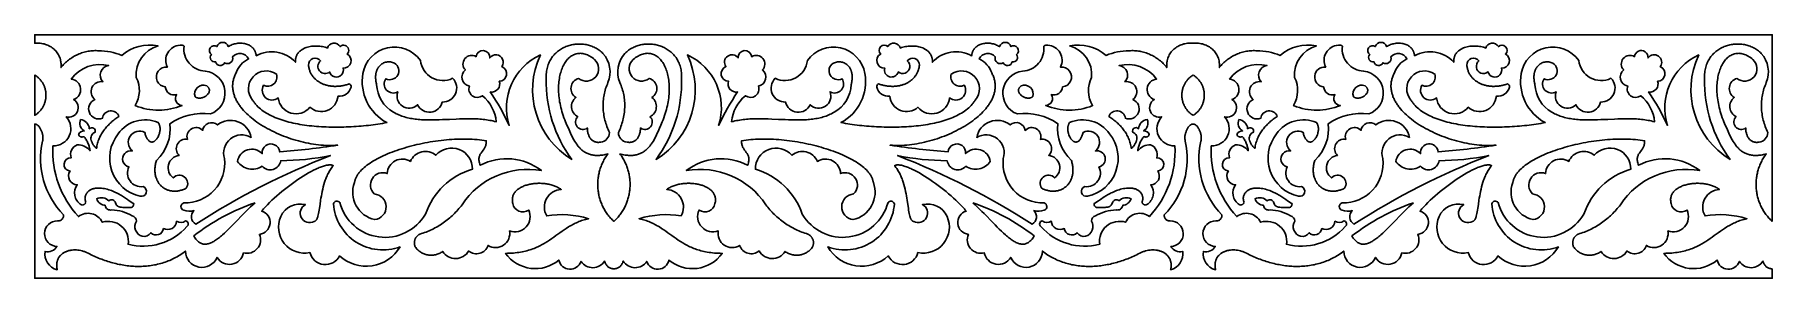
# Model space of a CAD drawing. Extents: x 1393 to 2071, y -80 to 15.
import ezdxf

# ---------------------------------------------------------------- set-up
doc = ezdxf.new("R2010")
doc.units = 0
doc.layers.add('LAYER_1', color=18, linetype='CONTINUOUS')

msp = doc.modelspace()

# ---------------------------------------------------------------- linework, layer by layer
at = {"layer": 'LAYER_1'}
for points in [[(2070.9, -57.57), (2070.56, -57.24), (2070.22, -56.91), (2069.9, -56.58), (2069.59, -56.23), (2069.28, -55.88), (2068.99, -55.53), (2068.7, -55.16), (2068.42, -54.8), (2068.16, -54.43), (2067.9, -54.05), (2067.65, -53.67), (2067.41, -53.28), (2067.18, -52.89), (2066.96, -52.5), (2066.75, -52.1), (2066.55, -51.69), (2066.36, -51.29), (2066.18, -50.88), (2066.01, -50.46), (2065.85, -50.05), (2065.7, -49.63), (2065.56, -49.21), (2065.42, -48.78), (2065.3, -48.35), (2065.19, -47.92), (2065.08, -47.49), (2064.99, -47.06), (2064.91, -46.62), (2064.83, -46.18), (2064.77, -45.74), (2064.71, -45.3), (2064.67, -44.86), (2064.64, -44.42), (2064.61, -43.98), (2064.6, -43.53), (2064.59, -43.09), (2064.6, -42.64), (2064.61, -42.2), (2064.64, -41.76), (2064.67, -41.31), (2064.72, -40.87), (2064.77, -40.43), (2064.84, -39.99), (2064.91, -39.55), (2065, -39.11), (2065.09, -38.67), (2065.2, -38.23), (2065.32, -37.8), (2065.44, -37.37), (2065.58, -36.94), (2065.72, -36.51), (2065.88, -36.08), (2066.05, -35.66), (2066.22, -35.24), (2066.41, -34.82), (2066.61, -34.41), (2066.82, -34), (2067.03, -33.59), (2067.26, -33.19), (2067.5, -32.79), (2067.75, -32.4), (2068.01, -32.01), (2068.28, -31.62), (2068.56, -31.24), (2068.05, -31.37), (2067.55, -31.48), (2067.06, -31.58), (2066.58, -31.66), (2066.11, -31.72), (2065.66, -31.77), (2065.22, -31.8), (2064.79, -31.82), (2064.37, -31.82), (2063.96, -31.81), (2063.56, -31.78), (2063.17, -31.74), (2062.79, -31.69), (2062.42, -31.62), (2062.06, -31.54), (2061.71, -31.45), (2061.37, -31.34), (2061.04, -31.23), (2060.72, -31.1), (2060.4, -30.96), (2060.1, -30.81), (2059.8, -30.65), (2059.51, -30.48), (2059.23, -30.3), (2058.95, -30.11), (2058.69, -29.91), (2058.43, -29.7), (2058.18, -29.48), (2057.93, -29.25), (2057.69, -29.02), (2057.46, -28.78), (2057.23, -28.53), (2057.01, -28.27), (2056.8, -28.01), (2056.59, -27.74), (2056.39, -27.47), (2055.99, -26.9), (2055.62, -26.32), (2055.27, -25.71), (2054.93, -25.1), (2054.6, -24.47), (2054.29, -23.83), (2053.99, -23.18), (2053.7, -22.53), (2053.14, -21.23), (2052.6, -19.95), (2052.06, -18.7), (2051.73, -17.89), (2051.43, -17.09), (2051.14, -16.29), (2050.88, -15.5), (2050.64, -14.71), (2050.42, -13.92), (2050.22, -13.14), (2050.04, -12.37), (2049.88, -11.6), (2049.75, -10.84), (2049.63, -10.09), (2049.53, -9.34), (2049.45, -8.6), (2049.39, -7.87), (2049.34, -7.15), (2049.32, -6.44), (2049.31, -5.75), (2049.32, -5.06), (2049.35, -4.38), (2049.4, -3.72), (2049.46, -3.07), (2049.53, -2.43), (2049.63, -1.8), (2049.74, -1.19), (2049.86, -0.6), (2050, -0.02), (2050.15, 0.55), (2050.32, 1.09), (2050.51, 1.63), (2050.7, 2.14), (2050.91, 2.64), (2051.13, 3.11), (2051.37, 3.57), (2051.62, 4.01), (2051.88, 4.43), (2052.15, 4.83), (2052.44, 5.21), (2052.73, 5.57), (2053.04, 5.9), (2053.36, 6.22), (2053.68, 6.51), (2054.02, 6.77), (2054.37, 7.01), (2054.73, 7.23), (2055.09, 7.42), (2055.47, 7.59), (2055.85, 7.73), (2056.24, 7.84), (2056.64, 7.93), (2057.05, 7.98), (2057.47, 8.01), (2057.89, 8.02), (2058.32, 7.99), (2058.75, 7.93), (2059.19, 7.84), (2059.64, 7.72), (2060.09, 7.57), (2060.55, 7.39), (2061.01, 7.17), (2061.48, 6.92), (2061.95, 6.64), (2062.42, 6.33), (2062.9, 5.98), (2063.38, 5.59, -0.964952), (2057.14, -1.78, 0.651037), (2056.07, -9.2, 0.553867), (2056.81, -16.69, 0.932976), (2060.53, -21.1), (2060.54, -21.46), (2060.57, -21.81), (2060.61, -22.15), (2060.66, -22.48), (2060.72, -22.79), (2060.8, -23.1), (2060.88, -23.4), (2060.97, -23.69), (2061.07, -23.96), (2061.18, -24.22), (2061.3, -24.47), (2061.44, -24.71), (2061.58, -24.94), (2061.72, -25.15), (2061.88, -25.35), (2062.05, -25.54), (2062.23, -25.71), (2062.41, -25.88), (2062.6, -26.02), (2062.8, -26.16), (2063.01, -26.28), (2063.23, -26.38), (2063.45, -26.48), (2063.69, -26.55), (2063.93, -26.61), (2064.17, -26.66), (2064.43, -26.69), (2064.69, -26.71), (2064.96, -26.71), (2065.23, -26.69), (2065.51, -26.66), (2065.8, -26.62, 0.374844), (2069.17, -22.91), (2068.9, -22.32), (2068.64, -21.73), (2068.39, -21.13), (2068.16, -20.53), (2067.95, -19.93), (2067.75, -19.32), (2067.57, -18.71), (2067.41, -18.09), (2067.26, -17.48), (2067.13, -16.86), (2067.01, -16.24), (2066.91, -15.61), (2066.83, -14.99), (2066.77, -14.37), (2066.72, -13.74), (2066.69, -13.12), (2066.67, -12.49), (2066.68, -11.87), (2066.7, -11.25), (2066.74, -10.63), (2066.79, -10.01), (2066.87, -9.39), (2066.96, -8.78), (2067.07, -8.17), (2067.19, -7.56), (2067.34, -6.95), (2067.5, -6.35), (2067.68, -5.75), (2067.88, -5.16), (2068.1, -4.58), (2068.34, -3.99), (2068.59, -3.42, 0.286742), (2066.6, 8.01), (2066.26, 8.34), (2065.9, 8.66), (2065.54, 8.96), (2065.16, 9.24), (2064.77, 9.5), (2064.38, 9.76), (2063.97, 9.99), (2063.56, 10.21), (2063.14, 10.41), (2062.71, 10.6), (2062.27, 10.77), (2061.83, 10.93), (2061.39, 11.07), (2060.94, 11.19), (2060.48, 11.3), (2060.02, 11.4), (2059.56, 11.48), (2059.09, 11.54), (2058.63, 11.59), (2058.16, 11.62), (2057.69, 11.63), (2057.22, 11.63), (2056.75, 11.62), (2056.28, 11.59), (2055.81, 11.54), (2055.34, 11.48), (2054.88, 11.41), (2054.42, 11.32), (2053.96, 11.21), (2053.51, 11.09), (2053.06, 10.95), (2052.62, 10.8), (2052.18, 10.63), (2051.75, 10.45), (2051.32, 10.25), (2050.9, 10.04), (2050.5, 9.81), (2050.09, 9.57), (2049.7, 9.31), (2049.32, 9.04), (2048.95, 8.76), (2048.59, 8.45), (2048.24, 8.14), (2047.9, 7.81), (2047.58, 7.46), (2047.26, 7.1), (2046.96, 6.72), (2046.68, 6.33), (2046.41, 5.93), (2046.16, 5.51), (2045.92, 5.07), (2045.69, 4.63), (2045.49, 4.16), (2045.3, 3.68), (2045.13, 3.19), (2044.98, 2.68), (2044.85, 2.16), (2044.73, 1.63), (2044.64, 1.08), (2044.57, 0.51), (2044.52, -0.07), (2044.49, -0.66), (2044.49, -1.27), (2044.5, -1.89, 0.166428), (2054.47, -33.34, -0.385316), (2042.27, 7.39, 0.379385), (2030.07, -20.11, 0.041705), (2022.68, -7.04, 0.581039), (2026.19, -2.87, 0.812419), (2027.25, 2.83, 1), (2022.46, 6.21, 1), (2017.18, 6.7, 0.885886), (2012.99, 1.52, 0.648491), (2014.56, -4.74, 0.757257), (2019.63, -8.5, -0.201365), (2025, -18.68), (2024.38, -18.52), (2023.75, -18.37), (2023.12, -18.24), (2022.48, -18.12), (2021.85, -18.01), (2021.2, -17.91), (2020.56, -17.83), (2019.92, -17.76), (2019.27, -17.69), (2018.62, -17.64), (2017.96, -17.59), (2017.31, -17.55), (2016.65, -17.53), (2016, -17.5), (2014.68, -17.48), (2013.36, -17.49), (2012.03, -17.51), (2010.71, -17.55), (2009.38, -17.6), (2006.74, -17.73), (2004.11, -17.85), (2002.81, -17.91), (2001.51, -17.95), (2000.22, -17.97), (1998.95, -17.97), (1997.69, -17.95), (1997.06, -17.93), (1996.44, -17.91), (1995.82, -17.87), (1995.2, -17.82), (1994.59, -17.77), (1993.98, -17.71), (1993.38, -17.63), (1992.78, -17.55), (1992.19, -17.45), (1991.6, -17.35), (1991.02, -17.23), (1990.44, -17.1), (1989.87, -16.95), (1989.3, -16.79), (1988.74, -16.62), (1988.19, -16.43), (1987.64, -16.23), (1987.1, -16.01), (1986.56, -15.77), (1986.03, -15.52), (1985.51, -15.25), (1984.99, -14.97, -0.262), (1978.39, -4.14), (1978.31, -3.83), (1978.24, -3.53), (1978.18, -3.23), (1978.12, -2.93), (1978.08, -2.64), (1978.04, -2.36), (1978.02, -2.08), (1978, -1.8), (1977.99, -1.53), (1977.98, -1.27), (1977.99, -1.01), (1978, -0.75), (1978.02, -0.5), (1978.04, -0.26), (1978.07, -0.02), (1978.11, 0.22), (1978.16, 0.44), (1978.21, 0.67), (1978.27, 0.88), (1978.34, 1.1), (1978.41, 1.3), (1978.49, 1.5), (1978.58, 1.7), (1978.67, 1.89), (1978.76, 2.07), (1978.86, 2.25), (1978.97, 2.42), (1979.08, 2.59), (1979.2, 2.75), (1979.32, 2.9), (1979.45, 3.05), (1979.58, 3.19), (1979.85, 3.46), (1980.14, 3.7), (1980.45, 3.91), (1980.77, 4.1), (1981.11, 4.26), (1981.46, 4.4), (1981.81, 4.51), (1982.18, 4.59), (1982.56, 4.64), (1982.94, 4.67), (1983.33, 4.67), (1983.73, 4.64), (1984.13, 4.58), (1984.53, 4.49), (1984.93, 4.37), (1985.34, 4.22, -0.961999), (1981.97, -1.9, 0.801582), (1986.64, -6.99, 0.811743), (1994.34, -12.01, 0.716), (2003.97, -10.98, 0.682442), (2008.01, -1.72, -0.519894), (1995.47, 5.21, 0.664502), (1973.03, 0.15, 0.325182), (1982.38, -18.99), (1981.52, -19.15), (1980.64, -19.3), (1979.76, -19.44), (1978.86, -19.58), (1977.96, -19.71), (1977.04, -19.84), (1976.12, -19.95), (1975.19, -20.07), (1974.25, -20.17), (1973.31, -20.27), (1972.36, -20.35), (1971.4, -20.44), (1970.44, -20.51), (1969.47, -20.57), (1968.5, -20.63), (1967.53, -20.68), (1966.56, -20.72), (1965.58, -20.75), (1964.61, -20.78), (1963.63, -20.79), (1962.65, -20.8), (1961.68, -20.79), (1960.7, -20.78), (1959.73, -20.76), (1958.76, -20.72), (1957.8, -20.68), (1956.84, -20.63), (1955.88, -20.57), (1954.93, -20.5), (1953.99, -20.41), (1953.05, -20.32), (1952.12, -20.21), (1951.19, -20.1), (1950.28, -19.97), (1949.37, -19.84), (1948.48, -19.69), (1947.6, -19.53), (1946.72, -19.36), (1945.86, -19.17), (1945.01, -18.98), (1944.18, -18.77), (1943.35, -18.55), (1942.55, -18.32), (1941.75, -18.07), (1940.97, -17.81), (1940.21, -17.54), (1939.47, -17.26), (1938.74, -16.96), (1938.03, -16.65), (1937.34, -16.33), (1936.67, -15.99), (1936.02, -15.64), (1935.39, -15.28), (1934.79, -14.9), (1934.2, -14.51), (1933.64, -14.1), (1933.1, -13.68), (1932.58, -13.24), (1932.09, -12.79), (1931.62, -12.32), (1931.18, -11.84), (1930.97, -11.59), (1930.77, -11.34), (1930.57, -11.09), (1930.38, -10.83), (1930.2, -10.57), (1930.02, -10.3, -0.877719), (1939.34, -0.11, -0.666932), (1934.3, -4.42, 0.835272), (1940.02, -9.37, 0.667205), (1952.34, -13, 0.615224), (1963.34, -8.71, 0.392357), (1968.4, -5.19, 0.346048), (1967.74, -3.87), (1967.39, -3.99), (1967.03, -4.11), (1966.68, -4.21), (1966.33, -4.31), (1965.98, -4.4), (1965.63, -4.49), (1965.28, -4.56), (1964.94, -4.63), (1964.59, -4.68), (1964.24, -4.73), (1963.9, -4.78), (1963.55, -4.81), (1963.21, -4.83), (1962.87, -4.85), (1962.53, -4.86), (1962.2, -4.86), (1961.86, -4.86), (1961.53, -4.84), (1961.2, -4.82), (1960.88, -4.79), (1960.56, -4.76), (1960.24, -4.71), (1959.92, -4.66), (1959.61, -4.6), (1959.3, -4.53), (1958.99, -4.46), (1958.69, -4.38), (1958.39, -4.29), (1958.1, -4.19), (1957.81, -4.09), (1957.53, -3.98), (1957.25, -3.86), (1956.97, -3.73), (1956.7, -3.6), (1956.44, -3.46), (1956.18, -3.32), (1955.93, -3.16), (1955.68, -3), (1955.44, -2.84), (1955.2, -2.66), (1954.97, -2.48), (1954.75, -2.3), (1954.53, -2.11), (1954.32, -1.91), (1954.12, -1.7), (1953.92, -1.49), (1953.73, -1.27), (1953.55, -1.04), (1953.38, -0.81), (1953.21, -0.57), (1953.06, -0.33), (1952.9, -0.08), (1952.76, 0.18), (1952.63, 0.44), (1952.5, 0.71), (1952.39, 0.99), (1952.28, 1.27), (1952.18, 1.55), (1952.09, 1.85), (1952.01, 2.14), (1951.94, 2.45), (1951.88, 2.76), (1951.83, 3.07), (1951.79, 3.39, -0.750241), (1956.52, 5.04, 1), (1960.04, 0.75, 1), (1965.32, 2.29, 0.81281), (1966.89, 7.74, 1), (1964.1, 10.65, 0.661985), (1959.22, 10.06), (1958.74, 10.23), (1958.25, 10.39), (1957.75, 10.52), (1957.24, 10.63), (1956.71, 10.73), (1956.18, 10.8), (1955.65, 10.84), (1955.11, 10.87), (1954.58, 10.87), (1954.04, 10.86), (1953.51, 10.82), (1952.98, 10.76), (1952.46, 10.67), (1951.95, 10.56), (1951.45, 10.43), (1950.97, 10.28), (1950.5, 10.1), (1950.04, 9.9), (1949.83, 9.79), (1949.61, 9.68), (1949.4, 9.56), (1949.2, 9.43), (1949.01, 9.3), (1948.81, 9.16), (1948.63, 9.01), (1948.45, 8.86), (1948.28, 8.7), (1948.12, 8.54), (1947.97, 8.37), (1947.82, 8.2), (1947.68, 8.01), (1947.55, 7.83), (1947.42, 7.63), (1947.31, 7.43), (1947.2, 7.22), (1947.11, 7.01), (1947.02, 6.79), (1946.95, 6.57), (1946.88, 6.33), (1946.82, 6.1), (1946.78, 5.85), (1946.74, 5.6), (1946.72, 5.34), (1946.7, 5.08), (1946.7, 4.81), (1946.71, 4.53, 0.346719), (1931.44, 7.06), (1931.41, 7.31), (1931.37, 7.55), (1931.32, 7.78), (1931.26, 8), (1931.2, 8.22), (1931.13, 8.43), (1931.05, 8.64), (1930.97, 8.83), (1930.88, 9.03), (1930.78, 9.21), (1930.67, 9.39), (1930.56, 9.56), (1930.44, 9.73), (1930.32, 9.89), (1930.19, 10.05), (1930.05, 10.19), (1929.91, 10.34), (1929.76, 10.47), (1929.61, 10.6), (1929.45, 10.73), (1929.29, 10.84), (1929.13, 10.96), (1928.78, 11.16), (1928.42, 11.34), (1928.05, 11.5), (1927.66, 11.64), (1927.26, 11.75), (1926.85, 11.84), (1926.43, 11.91), (1926, 11.95), (1925.57, 11.98), (1925.14, 11.98), (1924.7, 11.96), (1924.26, 11.92), (1923.82, 11.86), (1923.39, 11.78), (1922.96, 11.68), (1922.53, 11.56), (1922.11, 11.41), (1921.7, 11.25), (1921.29, 11.07), (1920.9, 10.87), (1920.52, 10.65, 0.745693), (1916.1, 10.66, 0.963284), (1913.93, 7.56, 0.706712), (1915.64, 4.66, 0.733885), (1919.07, 4.33, 0.692434), (1922.22, 6.66, -0.540804), (1928.47, 5.87, 0.192681), (1923.56, 0.35), (1923.39, 0.01), (1923.23, -0.34), (1923.07, -0.68), (1922.94, -1.02), (1922.81, -1.37), (1922.7, -1.71), (1922.6, -2.05), (1922.51, -2.4), (1922.44, -2.74), (1922.37, -3.08), (1922.32, -3.42), (1922.28, -3.77), (1922.26, -4.11), (1922.24, -4.45), (1922.23, -4.79), (1922.24, -5.13), (1922.26, -5.47), (1922.29, -5.81), (1922.33, -6.14), (1922.38, -6.48), (1922.44, -6.82), (1922.51, -7.15), (1922.59, -7.49), (1922.68, -7.82), (1922.79, -8.16), (1922.9, -8.49), (1923.02, -8.82), (1923.15, -9.15), (1923.29, -9.48), (1923.44, -9.8), (1923.6, -10.13), (1923.77, -10.45), (1923.95, -10.78), (1924.14, -11.1), (1924.34, -11.42), (1924.54, -11.74), (1924.76, -12.05), (1924.98, -12.37), (1925.21, -12.68), (1925.45, -12.99), (1925.95, -13.61), (1926.48, -14.22), (1927.04, -14.83), (1927.63, -15.42), (1928.25, -16.01), (1928.9, -16.58), (1929.57, -17.15), (1930.27, -17.71), (1930.99, -18.25), (1931.73, -18.79), (1932.5, -19.31), (1933.29, -19.83), (1934.09, -20.33), (1934.92, -20.82), (1935.76, -21.3), (1936.62, -21.76), (1937.49, -22.21), (1938.38, -22.65), (1939.29, -23.07), (1940.2, -23.47), (1941.13, -23.87), (1942.06, -24.24), (1943.01, -24.6), (1943.97, -24.95), (1944.93, -25.28), (1945.9, -25.59), (1946.87, -25.88), (1947.85, -26.15), (1948.83, -26.41), (1949.81, -26.65), (1950.8, -26.87), (1951.78, -27.07), (1952.76, -27.25), (1953.74, -27.41), (1954.72, -27.55), (1955.7, -27.67), (1956.66, -27.76), (1957.63, -27.84), (1958.58, -27.89), (1959.53, -27.92), (1960.47, -27.93), (1961.39, -27.91), (1962.31, -27.87), (1963.21, -27.81, -0.017299), (1940.59, -30.42, 1), (1933.75, -31.08, 0.618707), (1924.14, -34.14, 0.421227), (1933.71, -36.01, 0.638141), (1940.97, -33.86, 0.049447), (1960.33, -31.86, 0.049958), (1907.82, -58.61, -0.495726), (1907.16, -53.31, -0.13856), (1903.15, -53.21, -0.772159), (1903.2, -50.36, 0.455328), (1919.07, -33.06, -0.696764), (1929.45, -24.8, 0.565469), (1916.37, -19.89, 0.592909), (1910.51, -22.07, 0.810384), (1904.61, -25.55, 0.736654), (1901.35, -31.82, 0.685892), (1899.09, -40.57, -0.940973), (1904.11, -44.61), (1903.76, -44.78), (1903.41, -44.94), (1903.06, -45.08), (1902.71, -45.21), (1902.37, -45.32), (1902.03, -45.42), (1901.69, -45.51), (1901.35, -45.59), (1901.02, -45.65), (1900.68, -45.69), (1900.35, -45.73), (1900.03, -45.75), (1899.71, -45.76), (1899.39, -45.76), (1899.07, -45.75), (1898.76, -45.72), (1898.45, -45.68), (1898.15, -45.63), (1897.85, -45.57), (1897.56, -45.5), (1897.27, -45.42), (1896.99, -45.33), (1896.71, -45.22), (1896.44, -45.11), (1896.17, -44.98), (1895.91, -44.84), (1895.66, -44.7), (1895.41, -44.54), (1895.17, -44.38), (1894.94, -44.2), (1894.71, -44.02), (1894.49, -43.82), (1894.28, -43.62), (1894.08, -43.41), (1893.88, -43.19), (1893.69, -42.96), (1893.51, -42.72), (1893.34, -42.47), (1893.18, -42.22), (1893.02, -41.96), (1892.88, -41.69), (1892.74, -41.41), (1892.62, -41.13), (1892.5, -40.83), (1892.4, -40.54), (1892.3, -40.23), (1892.21, -39.92), (1892.14, -39.6), (1892.07, -39.27), (1892.02, -38.94), (1891.98, -38.6), (1891.95, -38.26), (1891.93, -37.91), (1891.92, -37.55), (1891.92, -37.19), (1891.94, -36.82), (1891.97, -36.45), (1892.01, -36.08), (1892.06, -35.7), (1892.13, -35.31), (1892.21, -34.92), (1892.31, -34.53), (1892.41, -34.13), (1892.53, -33.73, 0.243106), (1897.76, -19.43, -0.188285), (1913.6, -15.64, 0.791524), (1911.57, 1.08, -0.43962), (1903.3, 10.81, 0.204648), (1901.72, 11.16, 0.543959), (1896.78, 2.67, 1), (1895.99, -5.08, 0.483589), (1900.39, -8.07, 0.6), (1902.5, -12.29, -0.202287), (1884.29, -12.38, 0.252669), (1884.64, -1.38, -0.359328), (1893.15, 10.92, 0.229583), (1878.98, 7.22, 0.101814), (1870.01, 8.98), (1869.5, 9.03), (1868.99, 9.06), (1868.48, 9.06), (1867.96, 9.05), (1867.45, 9.02), (1866.93, 8.97), (1866.42, 8.91), (1865.9, 8.82), (1865.39, 8.72), (1864.88, 8.6), (1864.37, 8.47), (1863.86, 8.32), (1863.36, 8.16), (1862.87, 7.98), (1862.37, 7.78), (1861.89, 7.57), (1861.41, 7.35), (1860.93, 7.11), (1860.46, 6.85), (1860.01, 6.59), (1859.56, 6.31), (1859.11, 6.02), (1858.68, 5.72), (1858.26, 5.4), (1857.85, 5.08), (1857.45, 4.74), (1857.06, 4.39), (1856.68, 4.03), (1856.32, 3.66), (1855.97, 3.28), (1855.63, 2.89), (1855.31, 2.49), (1855.33, 2.77), (1855.35, 3.04), (1855.35, 3.31), (1855.35, 3.57), (1855.34, 3.84), (1855.33, 4.1), (1855.3, 4.35), (1855.27, 4.61), (1855.23, 4.86), (1855.19, 5.11), (1855.07, 5.59), (1854.93, 6.07), (1854.77, 6.53), (1854.58, 6.97), (1854.36, 7.4), (1854.12, 7.81), (1853.86, 8.21), (1853.57, 8.59), (1853.27, 8.95), (1852.94, 9.3), (1852.6, 9.63), (1852.23, 9.93), (1851.85, 10.22), (1851.45, 10.49), (1851.03, 10.74), (1850.6, 10.97), (1850.16, 11.18), (1849.7, 11.36), (1849.22, 11.52), (1848.74, 11.66), (1848.24, 11.78), (1847.74, 11.87), (1847.22, 11.94), (1846.7, 11.98), (1846.16, 11.99), (1845.62, 11.98), (1845.08, 11.94), (1844.53, 11.98), (1843.99, 11.99), (1843.46, 11.98), (1842.93, 11.94), (1842.42, 11.87), (1841.91, 11.78), (1841.42, 11.66), (1840.93, 11.52), (1840.46, 11.36), (1840, 11.18), (1839.55, 10.97), (1839.12, 10.74), (1838.71, 10.49), (1838.31, 10.22), (1837.92, 9.93), (1837.56, 9.63), (1837.21, 9.3), (1836.89, 8.95), (1836.58, 8.59), (1836.3, 8.21), (1836.03, 7.81), (1835.8, 7.4), (1835.58, 6.97), (1835.39, 6.53), (1835.22, 6.07), (1835.08, 5.59), (1834.97, 5.11), (1834.92, 4.86), (1834.89, 4.61), (1834.85, 4.35), (1834.83, 4.1), (1834.81, 3.84), (1834.8, 3.57), (1834.8, 3.31), (1834.81, 3.04), (1834.82, 2.77), (1834.84, 2.49), (1834.52, 2.89), (1834.19, 3.28), (1833.84, 3.66), (1833.47, 4.03), (1833.1, 4.39), (1832.71, 4.74), (1832.31, 5.08), (1831.9, 5.4), (1831.48, 5.72), (1831.04, 6.02), (1830.6, 6.31), (1830.15, 6.59), (1829.69, 6.85), (1829.22, 7.11), (1828.75, 7.35), (1828.27, 7.57), (1827.78, 7.78), (1827.29, 7.98), (1826.79, 8.16), (1826.29, 8.32), (1825.79, 8.47), (1825.28, 8.6), (1824.77, 8.72), (1824.26, 8.82), (1823.74, 8.91), (1823.23, 8.97), (1822.71, 9.02), (1822.19, 9.05), (1821.68, 9.06), (1821.17, 9.06), (1820.66, 9.03), (1820.15, 8.98, 0.101814), (1811.17, 7.22, 0.229583), (1797, 10.92, -0.359328), (1805.52, -1.38, 0.252669), (1805.87, -12.38, -0.202287), (1787.65, -12.29, 0.6), (1789.77, -8.07, 0.483589), (1794.17, -5.08, 1), (1793.37, 2.67, 0.543959), (1788.44, 11.16, 0.204648), (1786.85, 10.81, -0.43962), (1778.59, 1.08, 0.791524), (1776.56, -15.64, -0.188285), (1792.4, -19.43, 0.243106), (1797.62, -33.73), (1797.74, -34.13), (1797.85, -34.53), (1797.94, -34.92), (1798.02, -35.31), (1798.09, -35.7), (1798.15, -36.08), (1798.19, -36.45), (1798.22, -36.82), (1798.23, -37.19), (1798.24, -37.55), (1798.23, -37.91), (1798.21, -38.26), (1798.18, -38.6), (1798.14, -38.94), (1798.08, -39.27), (1798.02, -39.6), (1797.94, -39.92), (1797.86, -40.23), (1797.76, -40.54), (1797.65, -40.83), (1797.54, -41.13), (1797.41, -41.41), (1797.28, -41.69), (1797.13, -41.96), (1796.98, -42.22), (1796.82, -42.47), (1796.64, -42.72), (1796.46, -42.96), (1796.28, -43.19), (1796.08, -43.41), (1795.88, -43.62), (1795.66, -43.82), (1795.44, -44.02), (1795.22, -44.2), (1794.98, -44.38), (1794.74, -44.54), (1794.5, -44.7), (1794.24, -44.84), (1793.98, -44.98), (1793.72, -45.11), (1793.45, -45.22), (1793.17, -45.33), (1792.89, -45.42), (1792.6, -45.5), (1792.3, -45.57), (1792.01, -45.63), (1791.7, -45.68), (1791.4, -45.72), (1791.09, -45.75), (1790.77, -45.76), (1790.45, -45.76), (1790.13, -45.75), (1789.8, -45.73), (1789.47, -45.69), (1789.14, -45.65), (1788.81, -45.59), (1788.47, -45.51), (1788.13, -45.42), (1787.79, -45.32), (1787.44, -45.21), (1787.1, -45.08), (1786.75, -44.94), (1786.4, -44.78), (1786.05, -44.61, -0.940973), (1791.07, -40.57, 0.685892), (1788.81, -31.82, 0.736654), (1785.55, -25.55, 0.810384), (1779.65, -22.07, 0.592909), (1773.78, -19.89, 0.565469), (1760.7, -24.8, -0.696764), (1771.09, -33.06, 0.455328), (1786.95, -50.36, -0.772159), (1787, -53.21, -0.13856), (1783, -53.31, -0.495726), (1782.33, -58.61, 0.049958), (1729.83, -31.86, 0.049447), (1749.19, -33.86, 0.638141), (1756.45, -36.01, 0.421227), (1766.02, -34.14, 0.618707), (1756.4, -31.08, 1), (1749.57, -30.42, -0.017299), (1726.94, -27.81), (1727.85, -27.87), (1728.76, -27.91), (1729.69, -27.93), (1730.63, -27.92), (1731.57, -27.89), (1732.53, -27.84), (1733.49, -27.76), (1734.46, -27.67), (1735.43, -27.55), (1736.41, -27.41), (1737.39, -27.25), (1738.38, -27.07), (1739.36, -26.87), (1740.34, -26.65), (1741.33, -26.41), (1742.31, -26.15), (1743.29, -25.88), (1744.26, -25.59), (1745.23, -25.28), (1746.19, -24.95), (1747.15, -24.6), (1748.09, -24.24), (1749.03, -23.87), (1749.96, -23.47), (1750.87, -23.07), (1751.77, -22.65), (1752.66, -22.21), (1753.54, -21.76), (1754.4, -21.3), (1755.24, -20.82), (1756.07, -20.33), (1756.87, -19.83), (1757.66, -19.31), (1758.42, -18.79), (1759.17, -18.25), (1759.89, -17.71), (1760.59, -17.15), (1761.26, -16.58), (1761.9, -16.01), (1762.52, -15.42), (1763.12, -14.83), (1763.68, -14.22), (1764.21, -13.61), (1764.71, -12.99), (1764.95, -12.68), (1765.18, -12.37), (1765.4, -12.05), (1765.61, -11.74), (1765.82, -11.42), (1766.02, -11.1), (1766.2, -10.78), (1766.38, -10.45), (1766.55, -10.13), (1766.71, -9.8), (1766.86, -9.48), (1767, -9.15), (1767.14, -8.82), (1767.26, -8.49), (1767.37, -8.16), (1767.47, -7.82), (1767.56, -7.49), (1767.65, -7.15), (1767.72, -6.82), (1767.78, -6.48), (1767.83, -6.14), (1767.87, -5.81), (1767.9, -5.47), (1767.91, -5.13), (1767.92, -4.79), (1767.92, -4.45), (1767.9, -4.11), (1767.87, -3.77), (1767.83, -3.42), (1767.78, -3.08), (1767.72, -2.74), (1767.64, -2.4), (1767.56, -2.05), (1767.46, -1.71), (1767.34, -1.37), (1767.22, -1.02), (1767.08, -0.68), (1766.93, -0.34), (1766.77, 0.01), (1766.59, 0.35, 0.192681), (1761.69, 5.87, -0.540804), (1767.93, 6.66, 0.692434), (1771.09, 4.33, 0.733885), (1774.52, 4.66, 0.706712), (1776.23, 7.56, 0.963284), (1774.05, 10.66, 0.745693), (1769.63, 10.65), (1769.25, 10.87), (1768.86, 11.07), (1768.46, 11.25), (1768.05, 11.41), (1767.63, 11.56), (1767.2, 11.68), (1766.77, 11.78), (1766.33, 11.86), (1765.9, 11.92), (1765.46, 11.96), (1765.02, 11.98), (1764.58, 11.98), (1764.15, 11.95), (1763.73, 11.91), (1763.31, 11.84), (1762.9, 11.75), (1762.5, 11.64), (1762.11, 11.5), (1761.74, 11.34), (1761.37, 11.16), (1761.03, 10.96), (1760.86, 10.84), (1760.7, 10.73), (1760.54, 10.6), (1760.39, 10.47), (1760.25, 10.34), (1760.1, 10.19), (1759.97, 10.05), (1759.84, 9.89), (1759.71, 9.73), (1759.6, 9.56), (1759.48, 9.39), (1759.38, 9.21), (1759.28, 9.03), (1759.19, 8.83), (1759.1, 8.64), (1759.02, 8.43), (1758.95, 8.22), (1758.89, 8), (1758.84, 7.78), (1758.79, 7.55), (1758.75, 7.31), (1758.72, 7.06, 0.346719), (1743.44, 4.53), (1743.45, 4.81), (1743.45, 5.08), (1743.44, 5.34), (1743.42, 5.6), (1743.38, 5.85), (1743.33, 6.1), (1743.28, 6.33), (1743.21, 6.57), (1743.13, 6.79), (1743.05, 7.01), (1742.95, 7.22), (1742.85, 7.43), (1742.73, 7.63), (1742.61, 7.83), (1742.48, 8.01), (1742.34, 8.2), (1742.19, 8.37), (1742.04, 8.54), (1741.87, 8.7), (1741.7, 8.86), (1741.53, 9.01), (1741.34, 9.16), (1741.15, 9.3), (1740.95, 9.43), (1740.75, 9.56), (1740.54, 9.68), (1740.33, 9.79), (1740.11, 9.9), (1739.66, 10.1), (1739.19, 10.28), (1738.71, 10.43), (1738.21, 10.56), (1737.7, 10.67), (1737.18, 10.76), (1736.65, 10.82), (1736.12, 10.86), (1735.58, 10.87), (1735.04, 10.87), (1734.51, 10.84), (1733.97, 10.8), (1733.44, 10.73), (1732.92, 10.63), (1732.41, 10.52), (1731.9, 10.39), (1731.41, 10.23), (1730.94, 10.06, 0.661985), (1726.05, 10.65, 1), (1723.27, 7.74, 0.81281), (1724.84, 2.29, 1), (1730.12, 0.75, 1), (1733.64, 5.04, -0.750241), (1738.37, 3.39), (1738.33, 3.07), (1738.28, 2.76), (1738.22, 2.45), (1738.15, 2.14), (1738.07, 1.85), (1737.98, 1.55), (1737.88, 1.27), (1737.77, 0.99), (1737.65, 0.71), (1737.53, 0.44), (1737.39, 0.18), (1737.25, -0.08), (1737.1, -0.33), (1736.94, -0.57), (1736.78, -0.81), (1736.6, -1.04), (1736.42, -1.27), (1736.23, -1.49), (1736.04, -1.7), (1735.83, -1.91), (1735.62, -2.11), (1735.41, -2.3), (1735.18, -2.48), (1734.96, -2.66), (1734.72, -2.84), (1734.48, -3), (1734.23, -3.16), (1733.98, -3.32), (1733.72, -3.46), (1733.45, -3.6), (1733.18, -3.73), (1732.91, -3.86), (1732.63, -3.98), (1732.35, -4.09), (1732.06, -4.19), (1731.76, -4.29), (1731.47, -4.38), (1731.16, -4.46), (1730.86, -4.53), (1730.55, -4.6), (1730.24, -4.66), (1729.92, -4.71), (1729.6, -4.76), (1729.28, -4.79), (1728.95, -4.82), (1728.62, -4.84), (1728.29, -4.86), (1727.96, -4.86), (1727.62, -4.86), (1727.29, -4.85), (1726.95, -4.83), (1726.6, -4.81), (1726.26, -4.78), (1725.92, -4.73), (1725.57, -4.68), (1725.22, -4.63), (1724.87, -4.56), (1724.52, -4.49), (1724.17, -4.4), (1723.82, -4.31), (1723.47, -4.21), (1723.12, -4.11), (1722.77, -3.99), (1722.42, -3.87, 0.346048), (1721.76, -5.19, 0.392357), (1726.82, -8.71, 0.615224), (1737.82, -13, 0.667205), (1750.14, -9.37, 0.835272), (1755.86, -4.42, -0.666932), (1750.81, -0.11, -0.877719), (1760.14, -10.3), (1759.96, -10.57), (1759.78, -10.83), (1759.59, -11.09), (1759.39, -11.34), (1759.19, -11.59), (1758.97, -11.84), (1758.53, -12.32), (1758.07, -12.79), (1757.58, -13.24), (1757.06, -13.68), (1756.52, -14.1), (1755.96, -14.51), (1755.37, -14.9), (1754.76, -15.28), (1754.13, -15.64), (1753.48, -15.99), (1752.81, -16.33), (1752.12, -16.65), (1751.41, -16.96), (1750.69, -17.26), (1749.94, -17.54), (1749.18, -17.81), (1748.4, -18.07), (1747.61, -18.32), (1746.8, -18.55), (1745.98, -18.77), (1745.15, -18.98), (1744.3, -19.17), (1743.43, -19.36), (1742.56, -19.53), (1741.68, -19.69), (1740.78, -19.84), (1739.88, -19.97), (1738.96, -20.1), (1738.04, -20.21), (1737.11, -20.32), (1736.17, -20.41), (1735.23, -20.5), (1734.28, -20.57), (1733.32, -20.63), (1732.36, -20.68), (1731.39, -20.72), (1730.42, -20.76), (1729.45, -20.78), (1728.48, -20.79), (1727.5, -20.8), (1726.53, -20.79), (1725.55, -20.78), (1724.57, -20.75), (1723.6, -20.72), (1722.62, -20.68), (1721.65, -20.63), (1720.68, -20.57), (1719.72, -20.51), (1718.76, -20.44), (1717.8, -20.35), (1716.85, -20.27), (1715.91, -20.17), (1714.97, -20.07), (1714.04, -19.95), (1713.11, -19.84), (1712.2, -19.71), (1711.29, -19.58), (1710.4, -19.44), (1709.51, -19.3), (1708.64, -19.15), (1707.78, -18.99, 0.325182), (1717.13, 0.15, 0.664502), (1694.69, 5.21, -0.519894), (1682.15, -1.72, 0.682442), (1686.19, -10.98, 0.716), (1695.81, -12.01, 0.811743), (1703.51, -6.99, 0.801582), (1708.19, -1.9, -0.961999), (1704.82, 4.22), (1705.22, 4.37), (1705.63, 4.49), (1706.03, 4.58), (1706.43, 4.64), (1706.82, 4.67), (1707.21, 4.67), (1707.6, 4.64), (1707.97, 4.59), (1708.34, 4.51), (1708.7, 4.4), (1709.05, 4.26), (1709.38, 4.1), (1709.7, 3.91), (1710.01, 3.7), (1710.3, 3.46), (1710.58, 3.19), (1710.71, 3.05), (1710.84, 2.9), (1710.96, 2.75), (1711.07, 2.59), (1711.19, 2.42), (1711.29, 2.25), (1711.39, 2.07), (1711.49, 1.89), (1711.58, 1.7), (1711.66, 1.5), (1711.74, 1.3), (1711.82, 1.1), (1711.88, 0.88), (1711.94, 0.67), (1711.99, 0.44), (1712.04, 0.22), (1712.08, -0.02), (1712.11, -0.26), (1712.14, -0.5), (1712.16, -0.75), (1712.17, -1.01), (1712.17, -1.27), (1712.17, -1.53), (1712.16, -1.8), (1712.14, -2.08), (1712.11, -2.36), (1712.08, -2.64), (1712.03, -2.93), (1711.98, -3.23), (1711.92, -3.53), (1711.85, -3.83), (1711.77, -4.14, -0.262), (1705.16, -14.97), (1704.65, -15.25), (1704.13, -15.52), (1703.6, -15.77), (1703.06, -16.01), (1702.52, -16.23), (1701.97, -16.43), (1701.41, -16.62), (1700.85, -16.79), (1700.29, -16.95), (1699.71, -17.1), (1699.14, -17.23), (1698.55, -17.35), (1697.97, -17.45), (1697.37, -17.55), (1696.77, -17.63), (1696.17, -17.71), (1695.57, -17.77), (1694.95, -17.82), (1694.34, -17.87), (1693.72, -17.91), (1693.1, -17.93), (1692.47, -17.95), (1691.21, -17.97), (1689.93, -17.97), (1688.65, -17.95), (1687.35, -17.91), (1686.05, -17.85), (1683.42, -17.73), (1680.77, -17.6), (1679.45, -17.55), (1678.12, -17.51), (1676.8, -17.49), (1675.48, -17.48), (1674.16, -17.5), (1673.5, -17.53), (1672.85, -17.55), (1672.19, -17.59), (1671.54, -17.64), (1670.89, -17.69), (1670.24, -17.76), (1669.6, -17.83), (1668.95, -17.91), (1668.31, -18.01), (1667.67, -18.12), (1667.04, -18.24), (1666.41, -18.37), (1665.78, -18.52), (1665.15, -18.68, -0.201365), (1670.53, -8.5, 0.757257), (1675.6, -4.74, 0.648491), (1677.17, 1.52, 0.885886), (1672.98, 6.7, 1), (1667.7, 6.21, 1), (1662.91, 2.83, 0.812419), (1663.97, -2.87, 0.581039), (1667.48, -7.04, 0.041705), (1660.09, -20.11, 0.379385), (1647.89, 7.39, -0.385316), (1635.68, -33.34, 0.166428), (1645.65, -1.89), (1645.67, -1.27), (1645.66, -0.66), (1645.64, -0.07), (1645.59, 0.51), (1645.51, 1.08), (1645.42, 1.63), (1645.31, 2.16), (1645.18, 2.68), (1645.03, 3.19), (1644.86, 3.68), (1644.67, 4.16), (1644.46, 4.63), (1644.24, 5.07), (1644, 5.51), (1643.75, 5.93), (1643.48, 6.33), (1643.19, 6.72), (1642.89, 7.1), (1642.58, 7.46), (1642.26, 7.81), (1641.92, 8.14), (1641.57, 8.45), (1641.21, 8.76), (1640.84, 9.04), (1640.45, 9.31), (1640.06, 9.57), (1639.66, 9.81), (1639.25, 10.04), (1638.83, 10.25), (1638.41, 10.45), (1637.98, 10.63), (1637.54, 10.8), (1637.1, 10.95), (1636.65, 11.09), (1636.2, 11.21), (1635.74, 11.32), (1635.28, 11.41), (1634.81, 11.48), (1634.35, 11.54), (1633.88, 11.59), (1633.41, 11.62), (1632.94, 11.63), (1632.47, 11.63), (1632, 11.62), (1631.53, 11.59), (1631.06, 11.54), (1630.6, 11.48), (1630.14, 11.4), (1629.68, 11.3), (1629.22, 11.19), (1628.77, 11.07), (1628.32, 10.93), (1627.88, 10.77), (1627.45, 10.6), (1627.02, 10.41), (1626.6, 10.21), (1626.19, 9.99), (1625.78, 9.76), (1625.38, 9.5), (1625, 9.24), (1624.62, 8.96), (1624.25, 8.66), (1623.9, 8.34), (1623.55, 8.01, 0.286742), (1621.57, -3.42), (1621.82, -3.99), (1622.06, -4.58), (1622.27, -5.16), (1622.47, -5.75), (1622.65, -6.35), (1622.82, -6.95), (1622.96, -7.56), (1623.09, -8.17), (1623.2, -8.78), (1623.29, -9.39), (1623.36, -10.01), (1623.42, -10.63), (1623.46, -11.25), (1623.48, -11.87), (1623.48, -12.49), (1623.47, -13.12), (1623.44, -13.74), (1623.39, -14.37), (1623.33, -14.99), (1623.24, -15.61), (1623.15, -16.24), (1623.03, -16.86), (1622.9, -17.48), (1622.75, -18.09), (1622.59, -18.71), (1622.4, -19.32), (1622.21, -19.93), (1621.99, -20.53), (1621.76, -21.13), (1621.52, -21.73), (1621.26, -22.32), (1620.98, -22.91, 0.374844), (1624.36, -26.62), (1624.65, -26.66), (1624.93, -26.69), (1625.2, -26.71), (1625.47, -26.71), (1625.73, -26.69), (1625.98, -26.66), (1626.23, -26.61), (1626.47, -26.55), (1626.7, -26.48), (1626.93, -26.38), (1627.14, -26.28), (1627.35, -26.16), (1627.55, -26.02), (1627.75, -25.88), (1627.93, -25.71), (1628.11, -25.54), (1628.27, -25.35), (1628.43, -25.15), (1628.58, -24.94), (1628.72, -24.71), (1628.85, -24.47), (1628.97, -24.22), (1629.09, -23.96), (1629.19, -23.69), (1629.28, -23.4), (1629.36, -23.1), (1629.43, -22.79), (1629.49, -22.48), (1629.54, -22.15), (1629.58, -21.81), (1629.61, -21.46), (1629.63, -21.1, 0.932976), (1633.35, -16.69, 0.553867), (1634.09, -9.2, 0.651037), (1633.02, -1.78, -0.964952), (1626.77, 5.59), (1627.26, 5.98), (1627.73, 6.33), (1628.21, 6.64), (1628.68, 6.92), (1629.15, 7.17), (1629.61, 7.39), (1630.07, 7.57), (1630.52, 7.72), (1630.96, 7.84), (1631.41, 7.93), (1631.84, 7.99), (1632.27, 8.02), (1632.69, 8.01), (1633.11, 7.98), (1633.51, 7.93), (1633.91, 7.84), (1634.3, 7.73), (1634.69, 7.59), (1635.06, 7.42), (1635.43, 7.23), (1635.79, 7.01), (1636.13, 6.77), (1636.47, 6.51), (1636.8, 6.22), (1637.12, 5.9), (1637.42, 5.57), (1637.72, 5.21), (1638, 4.83), (1638.28, 4.43), (1638.54, 4.01), (1638.79, 3.57), (1639.02, 3.11), (1639.24, 2.64), (1639.45, 2.14), (1639.65, 1.63), (1639.83, 1.09), (1640, 0.55), (1640.16, -0.02), (1640.3, -0.6), (1640.42, -1.19), (1640.53, -1.8), (1640.62, -2.43), (1640.7, -3.07), (1640.76, -3.72), (1640.81, -4.38), (1640.83, -5.06), (1640.84, -5.75), (1640.84, -6.44), (1640.81, -7.15), (1640.77, -7.87), (1640.71, -8.6), (1640.63, -9.34), (1640.53, -10.09), (1640.41, -10.84), (1640.27, -11.6), (1640.12, -12.37), (1639.94, -13.14), (1639.74, -13.92), (1639.52, -14.71), (1639.28, -15.5), (1639.02, -16.29), (1638.73, -17.09), (1638.43, -17.89), (1638.1, -18.7), (1637.56, -19.95), (1637.02, -21.23), (1636.46, -22.53), (1636.17, -23.18), (1635.86, -23.83), (1635.55, -24.47), (1635.23, -25.1), (1634.89, -25.71), (1634.53, -26.32), (1634.16, -26.9), (1633.77, -27.47), (1633.57, -27.74), (1633.36, -28.01), (1633.14, -28.27), (1632.92, -28.53), (1632.7, -28.78), (1632.47, -29.02), (1632.23, -29.25), (1631.98, -29.48), (1631.73, -29.7), (1631.47, -29.91), (1631.2, -30.11), (1630.93, -30.3), (1630.65, -30.48), (1630.36, -30.65), (1630.06, -30.81), (1629.75, -30.96), (1629.44, -31.1), (1629.12, -31.23), (1628.79, -31.34), (1628.45, -31.45), (1628.1, -31.54), (1627.74, -31.62), (1627.37, -31.69), (1626.99, -31.74), (1626.6, -31.78), (1626.2, -31.81), (1625.79, -31.82), (1625.37, -31.82), (1624.94, -31.8), (1624.5, -31.77), (1624.04, -31.72), (1623.58, -31.66), (1623.1, -31.58), (1622.61, -31.48), (1622.11, -31.37), (1621.6, -31.24), (1621.88, -31.62), (1622.15, -32.01), (1622.41, -32.4), (1622.66, -32.79), (1622.89, -33.19), (1623.12, -33.59), (1623.34, -34), (1623.55, -34.41), (1623.75, -34.82), (1623.93, -35.24), (1624.11, -35.66), (1624.28, -36.08), (1624.43, -36.51), (1624.58, -36.94), (1624.72, -37.37), (1624.84, -37.8), (1624.96, -38.23), (1625.06, -38.67), (1625.16, -39.11), (1625.24, -39.55), (1625.32, -39.99), (1625.38, -40.43), (1625.44, -40.87), (1625.48, -41.31), (1625.52, -41.76), (1625.54, -42.2), (1625.56, -42.64), (1625.56, -43.09), (1625.56, -43.53), (1625.55, -43.98), (1625.52, -44.42), (1625.49, -44.86), (1625.44, -45.3), (1625.39, -45.74), (1625.32, -46.18), (1625.25, -46.62), (1625.17, -47.06), (1625.07, -47.49), (1624.97, -47.92), (1624.86, -48.35), (1624.73, -48.78), (1624.6, -49.21), (1624.46, -49.63), (1624.31, -50.05), (1624.14, -50.46), (1623.97, -50.88), (1623.79, -51.29), (1623.6, -51.69), (1623.4, -52.1), (1623.19, -52.5), (1622.97, -52.89), (1622.74, -53.28), (1622.51, -53.67), (1622.26, -54.05), (1622, -54.43), (1621.73, -54.8), (1621.46, -55.16), (1621.17, -55.53), (1620.88, -55.88), (1620.57, -56.23), (1620.26, -56.58), (1619.93, -56.91), (1619.6, -57.24), (1619.26, -57.57), (1618.92, -57.24), (1618.58, -56.91), (1618.26, -56.58), (1617.94, -56.23), (1617.64, -55.88), (1617.34, -55.53), (1617.06, -55.16), (1616.78, -54.8), (1616.52, -54.43), (1616.26, -54.05), (1616.01, -53.67), (1615.77, -53.28), (1615.54, -52.89), (1615.32, -52.5), (1615.11, -52.1), (1614.91, -51.69), (1614.72, -51.29), (1614.54, -50.88), (1614.37, -50.46), (1614.21, -50.05), (1614.06, -49.63), (1613.91, -49.21), (1613.78, -48.78), (1613.66, -48.35), (1613.55, -47.92), (1613.44, -47.49), (1613.35, -47.06), (1613.27, -46.62), (1613.19, -46.18), (1613.13, -45.74), (1613.07, -45.3), (1613.03, -44.86), (1612.99, -44.42), (1612.97, -43.98), (1612.95, -43.53), (1612.95, -43.09), (1612.96, -42.64), (1612.97, -42.2), (1613, -41.76), (1613.03, -41.31), (1613.08, -40.87), (1613.13, -40.43), (1613.2, -39.99), (1613.27, -39.55), (1613.36, -39.11), (1613.45, -38.67), (1613.56, -38.23), (1613.67, -37.8), (1613.8, -37.37), (1613.94, -36.94), (1614.08, -36.51), (1614.24, -36.08), (1614.41, -35.66), (1614.58, -35.24), (1614.77, -34.82), (1614.97, -34.41), (1615.17, -34), (1615.39, -33.59), (1615.62, -33.19), (1615.86, -32.79), (1616.11, -32.4), (1616.37, -32.01), (1616.64, -31.62), (1616.92, -31.24), (1616.41, -31.37), (1615.9, -31.48), (1615.42, -31.58), (1614.94, -31.66), (1614.47, -31.72), (1614.02, -31.77), (1613.58, -31.8), (1613.15, -31.82), (1612.73, -31.82), (1612.32, -31.81), (1611.92, -31.78), (1611.53, -31.74), (1611.15, -31.69), (1610.78, -31.62), (1610.42, -31.54), (1610.07, -31.45), (1609.73, -31.34), (1609.4, -31.23), (1609.07, -31.1), (1608.76, -30.96), (1608.45, -30.81), (1608.16, -30.65), (1607.87, -30.48), (1607.59, -30.3), (1607.31, -30.11), (1607.05, -29.91), (1606.79, -29.7), (1606.53, -29.48), (1606.29, -29.25), (1606.05, -29.02), (1605.82, -28.78), (1605.59, -28.53), (1605.37, -28.27), (1605.16, -28.01), (1604.95, -27.74), (1604.74, -27.47), (1604.35, -26.9), (1603.98, -26.32), (1603.63, -25.71), (1603.29, -25.1), (1602.96, -24.47), (1602.65, -23.83), (1602.35, -23.18), (1602.06, -22.53), (1601.5, -21.23), (1600.96, -19.95), (1600.42, -18.7), (1600.09, -17.89), (1599.78, -17.09), (1599.5, -16.29), (1599.24, -15.5), (1599, -14.71), (1598.78, -13.92), (1598.58, -13.14), (1598.4, -12.37), (1598.24, -11.6), (1598.1, -10.84), (1597.99, -10.09), (1597.89, -9.34), (1597.81, -8.6), (1597.75, -7.87), (1597.7, -7.15), (1597.68, -6.44), (1597.67, -5.75), (1597.68, -5.06), (1597.71, -4.38), (1597.75, -3.72), (1597.82, -3.07), (1597.89, -2.43), (1597.99, -1.8), (1598.09, -1.19), (1598.22, -0.6), (1598.36, -0.02), (1598.51, 0.55), (1598.68, 1.09), (1598.86, 1.63), (1599.06, 2.14), (1599.27, 2.64), (1599.49, 3.11), (1599.73, 3.57), (1599.98, 4.01), (1600.24, 4.43), (1600.51, 4.83), (1600.8, 5.21), (1601.09, 5.57), (1601.4, 5.9), (1601.71, 6.22), (1602.04, 6.51), (1602.38, 6.77), (1602.73, 7.01), (1603.09, 7.23), (1603.45, 7.42), (1603.83, 7.59), (1604.21, 7.73), (1604.6, 7.84), (1605, 7.93), (1605.41, 7.98), (1605.82, 8.01), (1606.25, 8.02), (1606.67, 7.99), (1607.11, 7.93), (1607.55, 7.84), (1608, 7.72), (1608.45, 7.57), (1608.91, 7.39), (1609.37, 7.17), (1609.84, 6.92), (1610.31, 6.64), (1610.78, 6.33), (1611.26, 5.98), (1611.74, 5.59, -0.964952), (1605.5, -1.78, 0.651037), (1604.43, -9.2, 0.553867), (1605.17, -16.69, 0.932976), (1608.88, -21.1), (1608.9, -21.46), (1608.93, -21.81), (1608.97, -22.15), (1609.02, -22.48), (1609.08, -22.79), (1609.15, -23.1), (1609.24, -23.4), (1609.33, -23.69), (1609.43, -23.96), (1609.54, -24.22), (1609.66, -24.47), (1609.79, -24.71), (1609.93, -24.94), (1610.08, -25.15), (1610.24, -25.35), (1610.41, -25.54), (1610.58, -25.71), (1610.77, -25.88), (1610.96, -26.02), (1611.16, -26.16), (1611.37, -26.28), (1611.59, -26.38), (1611.81, -26.48), (1612.05, -26.55), (1612.28, -26.61), (1612.53, -26.66), (1612.79, -26.69), (1613.05, -26.71), (1613.31, -26.71), (1613.59, -26.69), (1613.87, -26.66), (1614.16, -26.62, 0.374844), (1617.53, -22.91), (1617.26, -22.32), (1617, -21.73), (1616.75, -21.13), (1616.52, -20.53), (1616.31, -19.93), (1616.11, -19.32), (1615.93, -18.71), (1615.76, -18.09), (1615.62, -17.48), (1615.48, -16.86), (1615.37, -16.24), (1615.27, -15.61), (1615.19, -14.99), (1615.12, -14.37), (1615.08, -13.74), (1615.05, -13.12), (1615.03, -12.49), (1615.04, -11.87), (1615.06, -11.25), (1615.1, -10.63), (1615.15, -10.01), (1615.22, -9.39), (1615.32, -8.78), (1615.43, -8.17), (1615.55, -7.56), (1615.7, -6.95), (1615.86, -6.35), (1616.04, -5.75), (1616.24, -5.16), (1616.46, -4.58), (1616.7, -3.99), (1616.95, -3.42, 0.286742), (1614.96, 8.01), (1614.62, 8.34), (1614.26, 8.66), (1613.9, 8.96), (1613.52, 9.24), (1613.13, 9.5), (1612.73, 9.76), (1612.33, 9.99), (1611.92, 10.21), (1611.5, 10.41), (1611.07, 10.6), (1610.63, 10.77), (1610.19, 10.93), (1609.74, 11.07), (1609.29, 11.19), (1608.84, 11.3), (1608.38, 11.4), (1607.92, 11.48), (1607.45, 11.54), (1606.98, 11.59), (1606.52, 11.62), (1606.05, 11.63), (1605.58, 11.63), (1605.11, 11.62), (1604.64, 11.59), (1604.17, 11.54), (1603.7, 11.48), (1603.24, 11.41), (1602.78, 11.32), (1602.32, 11.21), (1601.87, 11.09), (1601.42, 10.95), (1600.97, 10.8), (1600.54, 10.63), (1600.11, 10.45), (1599.68, 10.25), (1599.26, 10.04), (1598.85, 9.81), (1598.45, 9.57), (1598.06, 9.31), (1597.68, 9.04), (1597.31, 8.76), (1596.95, 8.45), (1596.6, 8.14), (1596.26, 7.81), (1595.93, 7.46), (1595.62, 7.1), (1595.32, 6.72), (1595.04, 6.33), (1594.77, 5.93), (1594.51, 5.51), (1594.28, 5.07), (1594.05, 4.63), (1593.85, 4.16), (1593.66, 3.68), (1593.49, 3.19), (1593.34, 2.68), (1593.21, 2.16), (1593.09, 1.63), (1593, 1.08), (1592.93, 0.51), (1592.88, -0.07), (1592.85, -0.66), (1592.85, -1.27), (1592.86, -1.89, 0.166428), (1602.83, -33.34, -0.385316), (1590.63, 7.39, 0.379385), (1578.43, -20.11, 0.041705), (1571.04, -7.04, 0.581039), (1574.55, -2.87, 0.812419), (1575.6, 2.83, 1), (1570.82, 6.21, 1), (1565.54, 6.7, 0.885886), (1561.35, 1.52, 0.648491), (1562.91, -4.74, 0.757257), (1567.99, -8.5, -0.201365), (1573.36, -18.68), (1572.74, -18.52), (1572.11, -18.37), (1571.48, -18.24), (1570.84, -18.12), (1570.2, -18.01), (1569.56, -17.91), (1568.92, -17.83), (1568.27, -17.76), (1567.63, -17.69), (1566.98, -17.64), (1566.32, -17.59), (1565.67, -17.55), (1565.01, -17.53), (1564.36, -17.5), (1563.04, -17.48), (1561.72, -17.49), (1560.39, -17.51), (1559.07, -17.55), (1557.74, -17.6), (1555.1, -17.73), (1552.47, -17.85), (1551.16, -17.91), (1549.87, -17.95), (1548.58, -17.97), (1547.31, -17.97), (1546.04, -17.95), (1545.42, -17.93), (1544.79, -17.91), (1544.18, -17.87), (1543.56, -17.82), (1542.95, -17.77), (1542.34, -17.71), (1541.74, -17.63), (1541.14, -17.55), (1540.55, -17.45), (1539.96, -17.35), (1539.38, -17.23), (1538.8, -17.1), (1538.23, -16.95), (1537.66, -16.79), (1537.1, -16.62), (1536.55, -16.43), (1536, -16.23), (1535.45, -16.01), (1534.92, -15.77), (1534.39, -15.52), (1533.87, -15.25), (1533.35, -14.97, -0.262), (1526.75, -4.14), (1526.67, -3.83), (1526.6, -3.53), (1526.53, -3.23), (1526.48, -2.93), (1526.44, -2.64), (1526.4, -2.36), (1526.37, -2.08), (1526.36, -1.8), (1526.34, -1.53), (1526.34, -1.27), (1526.34, -1.01), (1526.36, -0.75), (1526.37, -0.5), (1526.4, -0.26), (1526.43, -0.02), (1526.47, 0.22), (1526.52, 0.44), (1526.57, 0.67), (1526.63, 0.88), (1526.7, 1.1), (1526.77, 1.3), (1526.85, 1.5), (1526.93, 1.7), (1527.03, 1.89), (1527.12, 2.07), (1527.22, 2.25), (1527.33, 2.42), (1527.44, 2.59), (1527.56, 2.75), (1527.68, 2.9), (1527.81, 3.05), (1527.94, 3.19), (1528.21, 3.46), (1528.5, 3.7), (1528.81, 3.91), (1529.13, 4.1), (1529.47, 4.26), (1529.82, 4.4), (1530.17, 4.51), (1530.54, 4.59), (1530.92, 4.64), (1531.3, 4.67), (1531.69, 4.67), (1532.09, 4.64), (1532.49, 4.58), (1532.89, 4.49), (1533.29, 4.37), (1533.7, 4.22, -0.961999), (1530.33, -1.9, 0.801582), (1535, -6.99, 0.811743), (1542.7, -12.01, 0.716), (1552.33, -10.98, 0.682442), (1556.37, -1.72, -0.519894), (1543.83, 5.21, 0.664502), (1521.39, 0.15, 0.325182), (1530.74, -18.99), (1529.88, -19.15), (1529, -19.3), (1528.12, -19.44), (1527.22, -19.58), (1526.32, -19.71), (1525.4, -19.84), (1524.48, -19.95), (1523.55, -20.07), (1522.61, -20.17), (1521.66, -20.27), (1520.71, -20.35), (1519.76, -20.44), (1518.8, -20.51), (1517.83, -20.57), (1516.86, -20.63), (1515.89, -20.68), (1514.92, -20.72), (1513.94, -20.75), (1512.96, -20.78), (1511.99, -20.79), (1511.01, -20.8), (1510.04, -20.79), (1509.06, -20.78), (1508.09, -20.76), (1507.12, -20.72), (1506.16, -20.68), (1505.2, -20.63), (1504.24, -20.57), (1503.29, -20.5), (1502.34, -20.41), (1501.41, -20.32), (1500.48, -20.21), (1499.55, -20.1), (1498.64, -19.97), (1497.73, -19.84), (1496.84, -19.69), (1495.95, -19.53), (1495.08, -19.36), (1494.22, -19.17), (1493.37, -18.98), (1492.53, -18.77), (1491.71, -18.55), (1490.9, -18.32), (1490.11, -18.07), (1489.33, -17.81), (1488.57, -17.54), (1487.83, -17.26), (1487.1, -16.96), (1486.39, -16.65), (1485.7, -16.33), (1485.03, -15.99), (1484.38, -15.64), (1483.75, -15.28), (1483.15, -14.9), (1482.56, -14.51), (1482, -14.1), (1481.46, -13.68), (1480.94, -13.24), (1480.45, -12.79), (1479.98, -12.32), (1479.54, -11.84), (1479.33, -11.59), (1479.13, -11.34), (1478.93, -11.09), (1478.74, -10.83), (1478.56, -10.57), (1478.38, -10.3, -0.877719), (1487.7, -0.11, -0.666932), (1482.66, -4.42, 0.835272), (1488.38, -9.37, 0.667205), (1500.7, -13, 0.615224), (1511.69, -8.71, 0.392357), (1516.75, -5.19, 0.346048), (1516.09, -3.87), (1515.74, -3.99), (1515.39, -4.11), (1515.04, -4.21), (1514.69, -4.31), (1514.34, -4.4), (1513.99, -4.49), (1513.64, -4.56), (1513.29, -4.63), (1512.95, -4.68), (1512.6, -4.73), (1512.26, -4.78), (1511.91, -4.81), (1511.57, -4.83), (1511.23, -4.85), (1510.89, -4.86), (1510.56, -4.86), (1510.22, -4.86), (1509.89, -4.84), (1509.56, -4.82), (1509.24, -4.79), (1508.91, -4.76), (1508.59, -4.71), (1508.28, -4.66), (1507.97, -4.6), (1507.66, -4.53), (1507.35, -4.46), (1507.05, -4.38), (1506.75, -4.29), (1506.46, -4.19), (1506.17, -4.09), (1505.88, -3.98), (1505.61, -3.86), (1505.33, -3.73), (1505.06, -3.6), (1504.8, -3.46), (1504.54, -3.32), (1504.28, -3.16), (1504.04, -3), (1503.8, -2.84), (1503.56, -2.66), (1503.33, -2.48), (1503.11, -2.3), (1502.89, -2.11), (1502.68, -1.91), (1502.48, -1.7), (1502.28, -1.49), (1502.09, -1.27), (1501.91, -1.04), (1501.74, -0.81), (1501.57, -0.57), (1501.41, -0.33), (1501.26, -0.08), (1501.12, 0.18), (1500.99, 0.44), (1500.86, 0.71), (1500.75, 0.99), (1500.64, 1.27), (1500.54, 1.55), (1500.45, 1.85), (1500.37, 2.14), (1500.3, 2.45), (1500.24, 2.76), (1500.19, 3.07), (1500.15, 3.39, -0.750241), (1504.87, 5.04, 1), (1508.39, 0.75, 1), (1513.67, 2.29, 0.81281), (1515.25, 7.74, 1), (1512.46, 10.65, 0.661985), (1507.58, 10.06), (1507.1, 10.23), (1506.61, 10.39), (1506.11, 10.52), (1505.59, 10.63), (1505.07, 10.73), (1504.54, 10.8), (1504.01, 10.84), (1503.47, 10.87), (1502.93, 10.87), (1502.4, 10.86), (1501.87, 10.82), (1501.34, 10.76), (1500.82, 10.67), (1500.31, 10.56), (1499.81, 10.43), (1499.32, 10.28), (1498.85, 10.1), (1498.4, 9.9), (1498.18, 9.79), (1497.97, 9.68), (1497.76, 9.56), (1497.56, 9.43), (1497.36, 9.3), (1497.17, 9.16), (1496.99, 9.01), (1496.81, 8.86), (1496.64, 8.7), (1496.48, 8.54), (1496.32, 8.37), (1496.18, 8.2), (1496.04, 8.01), (1495.91, 7.83), (1495.78, 7.63), (1495.67, 7.43), (1495.56, 7.22), (1495.47, 7.01), (1495.38, 6.79), (1495.3, 6.57), (1495.24, 6.33), (1495.18, 6.1), (1495.13, 5.85), (1495.1, 5.6), (1495.08, 5.34), (1495.06, 5.08), (1495.06, 4.81), (1495.07, 4.53, 0.346719), (1479.8, 7.06), (1479.76, 7.31), (1479.73, 7.55), (1479.68, 7.78), (1479.62, 8), (1479.56, 8.22), (1479.49, 8.43), (1479.41, 8.64), (1479.33, 8.83), (1479.24, 9.03), (1479.14, 9.21), (1479.03, 9.39), (1478.92, 9.56), (1478.8, 9.73), (1478.68, 9.89), (1478.55, 10.05), (1478.41, 10.19), (1478.27, 10.34), (1478.12, 10.47), (1477.97, 10.6), (1477.81, 10.73), (1477.65, 10.84), (1477.49, 10.96), (1477.14, 11.16), (1476.78, 11.34), (1476.4, 11.5), (1476.02, 11.64), (1475.62, 11.75), (1475.21, 11.84), (1474.79, 11.91), (1474.36, 11.95), (1473.93, 11.98), (1473.5, 11.98), (1473.06, 11.96), (1472.62, 11.92), (1472.18, 11.86), (1471.75, 11.78), (1471.31, 11.68), (1470.89, 11.56), (1470.47, 11.41), (1470.06, 11.25), (1469.65, 11.07), (1469.26, 10.87), (1468.88, 10.65, 0.745693), (1464.46, 10.66, 0.963284), (1462.29, 7.56, 0.706712), (1464, 4.66, 0.733885), (1467.43, 4.33, 0.692434), (1470.58, 6.66, -0.540804), (1476.83, 5.87, 0.192681), (1471.92, 0.35), (1471.75, 0.01), (1471.58, -0.34), (1471.43, -0.68), (1471.3, -1.02), (1471.17, -1.37), (1471.06, -1.71), (1470.96, -2.05), (1470.87, -2.4), (1470.8, -2.74), (1470.73, -3.08), (1470.68, -3.42), (1470.64, -3.77), (1470.61, -4.11), (1470.6, -4.45), (1470.59, -4.79), (1470.6, -5.13), (1470.62, -5.47), (1470.65, -5.81), (1470.69, -6.14), (1470.74, -6.48), (1470.8, -6.82), (1470.87, -7.15), (1470.95, -7.49), (1471.04, -7.82), (1471.14, -8.16), (1471.26, -8.49), (1471.38, -8.82), (1471.51, -9.15), (1471.65, -9.48), (1471.8, -9.8), (1471.96, -10.13), (1472.13, -10.45), (1472.31, -10.78), (1472.5, -11.1), (1472.7, -11.42), (1472.9, -11.74), (1473.11, -12.05), (1473.34, -12.37), (1473.57, -12.68), (1473.8, -12.99), (1474.31, -13.61), (1474.84, -14.22), (1475.4, -14.83), (1475.99, -15.42), (1476.61, -16.01), (1477.26, -16.58), (1477.93, -17.15), (1478.63, -17.71), (1479.35, -18.25), (1480.09, -18.79), (1480.86, -19.31), (1481.64, -19.83), (1482.45, -20.33), (1483.27, -20.82), (1484.12, -21.3), (1484.98, -21.76), (1485.85, -22.21), (1486.74, -22.65), (1487.64, -23.07), (1488.56, -23.47), (1489.49, -23.87), (1490.42, -24.24), (1491.37, -24.6), (1492.32, -24.95), (1493.29, -25.28), (1494.26, -25.59), (1495.23, -25.88), (1496.21, -26.15), (1497.19, -26.41), (1498.17, -26.65), (1499.15, -26.87), (1500.14, -27.07), (1501.12, -27.25), (1502.1, -27.41), (1503.08, -27.55), (1504.05, -27.67), (1505.02, -27.76), (1505.99, -27.84), (1506.94, -27.89), (1507.89, -27.92), (1508.83, -27.93), (1509.75, -27.91), (1510.67, -27.87), (1511.57, -27.81, -0.017299), (1488.95, -30.42, 1), (1482.11, -31.08, 0.618707), (1472.5, -34.14, 0.421227), (1482.07, -36.01, 0.638141), (1489.33, -33.86, 0.049447), (1508.69, -31.86, 0.049958), (1456.18, -58.61, -0.495726), (1455.52, -53.31, -0.13856), (1451.51, -53.21, -0.772159), (1451.56, -50.36, 0.455328), (1467.43, -33.06, -0.696764), (1477.81, -24.8, 0.565469), (1464.73, -19.89, 0.592909), (1458.87, -22.07, 0.810384), (1452.96, -25.55, 0.736654), (1449.71, -31.82, 0.685892), (1447.45, -40.57, -0.940973), (1452.47, -44.61), (1452.12, -44.78), (1451.77, -44.94), (1451.42, -45.08), (1451.07, -45.21), (1450.73, -45.32), (1450.39, -45.42), (1450.05, -45.51), (1449.71, -45.59), (1449.37, -45.65), (1449.04, -45.69), (1448.71, -45.73), (1448.39, -45.75), (1448.06, -45.76), (1447.74, -45.76), (1447.43, -45.75), (1447.12, -45.72), (1446.81, -45.68), (1446.51, -45.63), (1446.21, -45.57), (1445.92, -45.5), (1445.63, -45.42), (1445.35, -45.33), (1445.07, -45.22), (1444.8, -45.11), (1444.53, -44.98), (1444.27, -44.84), (1444.02, -44.7), (1443.77, -44.54), (1443.53, -44.38), (1443.3, -44.2), (1443.07, -44.02), (1442.85, -43.82), (1442.64, -43.62), (1442.44, -43.41), (1442.24, -43.19), (1442.05, -42.96), (1441.87, -42.72), (1441.7, -42.47), (1441.54, -42.22), (1441.38, -41.96), (1441.24, -41.69), (1441.1, -41.41), (1440.98, -41.13), (1440.86, -40.83), (1440.75, -40.54), (1440.66, -40.23), (1440.57, -39.92), (1440.5, -39.6), (1440.43, -39.27), (1440.38, -38.94), (1440.34, -38.6), (1440.31, -38.26), (1440.29, -37.91), (1440.28, -37.55), (1440.28, -37.19), (1440.3, -36.82), (1440.33, -36.45), (1440.37, -36.08), (1440.42, -35.7), (1440.49, -35.31), (1440.57, -34.92), (1440.66, -34.53), (1440.77, -34.13), (1440.89, -33.73, 0.243106), (1446.11, -19.43, -0.188285), (1461.95, -15.64, 0.791524), (1459.93, 1.08, -0.43962), (1451.66, 10.81, 0.204648), (1450.08, 11.16, 0.543959), (1445.14, 2.67, 1), (1444.35, -5.08, 0.483589), (1448.75, -8.07, 0.6), (1450.86, -12.29, -0.202287), (1432.65, -12.38, 0.252669), (1433, -1.38, -0.359328), (1441.51, 10.92, 0.229583), (1427.34, 7.22, 0.101814), (1418.37, 8.98), (1417.86, 9.03), (1417.35, 9.06), (1416.83, 9.06), (1416.32, 9.05), (1415.8, 9.02), (1415.29, 8.97), (1414.77, 8.91), (1414.26, 8.82), (1413.75, 8.72), (1413.24, 8.6), (1412.73, 8.47), (1412.22, 8.32), (1411.72, 8.16), (1411.22, 7.98), (1410.73, 7.78), (1410.24, 7.57), (1409.76, 7.35), (1409.29, 7.11), (1408.82, 6.85), (1408.36, 6.59), (1407.91, 6.31), (1407.47, 6.02), (1407.04, 5.72), (1406.62, 5.4), (1406.21, 5.08), (1405.81, 4.74), (1405.42, 4.39), (1405.04, 4.03), (1404.68, 3.66), (1404.33, 3.28), (1403.99, 2.89), (1403.67, 2.49), (1403.69, 2.77), (1403.71, 3.04), (1403.71, 3.31), (1403.71, 3.57), (1403.7, 3.84), (1403.69, 4.1), (1403.66, 4.35), (1403.63, 4.61), (1403.59, 4.86), (1403.54, 5.11), (1403.43, 5.59), (1403.29, 6.07), (1403.13, 6.53), (1402.94, 6.97), (1402.72, 7.4), (1402.48, 7.81), (1402.22, 8.21), (1401.93, 8.59), (1401.63, 8.95), (1401.3, 9.3), (1400.96, 9.63), (1400.59, 9.93), (1400.21, 10.22), (1399.81, 10.49), (1399.39, 10.74), (1398.96, 10.97), (1398.52, 11.18), (1398.06, 11.36), (1397.58, 11.52), (1397.1, 11.66), (1396.6, 11.78), (1396.1, 11.87), (1395.58, 11.94), (1395.06, 11.98), (1394.52, 11.99), (1393.98, 11.98), (1393.44, 11.94), (1393.44, 15.27), (1619.26, 15.27), (1845.08, 15.27), (2070.9, 15.27)], [(1412, -51.15), (1412.12, -51.14), (1412.24, -51.12), (1412.36, -51.09), (1412.47, -51.05), (1412.58, -51), (1412.68, -50.94), (1412.78, -50.87), (1412.88, -50.8), (1412.96, -50.72), (1413.04, -50.63), (1413.11, -50.53), (1413.18, -50.43), (1413.23, -50.33), (1413.28, -50.21), (1413.32, -50.1), (1413.35, -49.98), (1413.25, -49.74), (1413.16, -49.5), (1413.1, -49.26), (1413.05, -49.02), (1413.03, -48.78), (1413.02, -48.54), (1413.03, -48.31), (1413.05, -48.07), (1413.1, -47.84), (1413.16, -47.62), (1413.23, -47.39), (1413.32, -47.17), (1413.42, -46.96), (1413.54, -46.75), (1413.68, -46.55), (1413.82, -46.36), (1413.98, -46.17), (1414.16, -45.99), (1414.34, -45.81), (1414.54, -45.65), (1414.75, -45.5), (1414.97, -45.35), (1415.2, -45.22), (1415.44, -45.1), (1415.69, -44.98), (1415.95, -44.88), (1416.21, -44.8), (1416.49, -44.72), (1416.78, -44.66), (1417.07, -44.62), (1417.37, -44.59), (1417.67, -44.57), (1417.97, -44.56), (1418.27, -44.55), (1418.86, -44.56), (1419.44, -44.6), (1420.02, -44.67), (1420.59, -44.76), (1421.16, -44.88), (1421.71, -45.02), (1422.26, -45.17), (1422.8, -45.35), (1423.33, -45.54), (1423.85, -45.75), (1424.36, -45.97), (1424.86, -46.21), (1425.35, -46.45), (1425.83, -46.7), (1426.29, -46.96), (1426.75, -47.22), (1427.2, -47.48), (1428.05, -48.02), (1429.6, -49.04), (1430.29, -49.5), (1430.91, -49.91), (1431.48, -50.25), (1431.74, -50.4), (1431.98, -50.52, -0.571429), (1430.4, -52.1), (1428.89, -52.09), (1428.27, -52.09), (1427.74, -52.07), (1427.28, -52.04), (1426.9, -52), (1426.56, -51.95), (1426.42, -51.91), (1426.28, -51.87), (1426.16, -51.83), (1426.05, -51.78), (1425.94, -51.72), (1425.84, -51.66), (1425.75, -51.6), (1425.66, -51.52), (1425.5, -51.35), (1425.35, -51.15), (1425.2, -50.92), (1424.86, -50.35, 0.582717), (1422.34, -49.49, 0.305247), (1417.61, -48.7, 0.312494), (1420.88, -51.27, 0.449788), (1423.48, -53.07, -0.120121), (1431.48, -55.34, -0.348774), (1433.09, -57.41, 0.497363), (1435.38, -63.37, 0.306654), (1438.67, -61.97, 0.618557), (1443.66, -60.33, 0.531923), (1448.74, -57.5, 0.324871), (1452.23, -57.33, -0.654526), (1452.79, -59.56, -0.280632), (1429.85, -66.45, 0.555634), (1419.77, -57.89, 0.484483), (1410.48, -55.69, -0.203312), (1400.52, -28.08, 0.670463), (1405.69, -16.75, 0.873623), (1408.61, -10.04, 0.792141), (1407.67, -2.02, -0.304633), (1422.31, 3.21, 0.630894), (1420, -3.06, 0.789396), (1416.92, -9.99, 1), (1419.85, -17.31, -0.783784), (1426.27, -16.59), (1425.87, -16.85), (1425.47, -17.12), (1425.08, -17.41), (1424.69, -17.7), (1424.3, -17.99), (1423.92, -18.3), (1423.55, -18.62), (1423.18, -18.94), (1422.82, -19.27), (1422.47, -19.61), (1422.13, -19.96), (1421.79, -20.32), (1421.46, -20.68), (1421.15, -21.06), (1420.84, -21.44), (1420.54, -21.82), (1420.25, -22.22), (1419.98, -22.62), (1419.71, -23.03), (1419.46, -23.45), (1419.22, -23.88), (1418.99, -24.31), (1418.78, -24.75), (1418.58, -25.2), (1418.39, -25.66), (1418.22, -26.12), (1418.07, -26.59), (1417.93, -27.06), (1417.81, -27.55), (1417.7, -28.04), (1417.61, -28.53), (1417.54, -29.04), (1417.38, -28.92), (1417.22, -28.79), (1417.06, -28.64), (1416.89, -28.47), (1416.73, -28.28), (1416.57, -28.08), (1416.42, -27.88), (1416.27, -27.66), (1416.13, -27.44), (1416, -27.22), (1415.88, -26.99), (1415.77, -26.77), (1415.68, -26.55), (1415.6, -26.34), (1415.54, -26.13), (1415.49, -25.94, -0.423604), (1416.95, -22.78, 0.813672), (1414.71, -21.39, 0.365637), (1411.28, -17.83, 0.366696), (1412.73, -22.25, 0.322066), (1410.51, -23.64), (1410.6, -23.81), (1410.69, -23.97), (1410.79, -24.11), (1410.89, -24.24), (1410.99, -24.34), (1411.1, -24.43), (1411.22, -24.5), (1411.34, -24.55), (1411.47, -24.59), (1411.6, -24.62), (1411.75, -24.63), (1411.9, -24.63), (1412.05, -24.61), (1412.22, -24.58), (1412.4, -24.54), (1412.58, -24.49), (1412.82, -24.73), (1413.04, -25), (1413.26, -25.3), (1413.46, -25.61), (1413.66, -25.95), (1413.85, -26.3), (1414.02, -26.66), (1414.18, -27.03), (1414.33, -27.41), (1414.47, -27.79), (1414.59, -28.18), (1414.7, -28.56), (1414.79, -28.93), (1414.87, -29.29), (1414.93, -29.64), (1414.98, -29.98, 0.22612), (1409.99, -27.65, 0.390442), (1407.62, -32.78, 1), (1407.19, -37.9, 0.601264), (1409.98, -43.24, 0.438545), (1411.44, -50.97), (1411.71, -51.07)], [(1826.52, -51.15), (1826.39, -51.14), (1826.27, -51.12), (1826.16, -51.09), (1826.04, -51.05), (1825.93, -51), (1825.83, -50.94), (1825.73, -50.87), (1825.64, -50.8), (1825.55, -50.72), (1825.47, -50.63), (1825.4, -50.53), (1825.34, -50.43), (1825.28, -50.33), (1825.23, -50.21), (1825.19, -50.1), (1825.17, -49.98), (1825.27, -49.74), (1825.35, -49.5), (1825.42, -49.26), (1825.46, -49.02), (1825.49, -48.78), (1825.5, -48.54), (1825.49, -48.31), (1825.46, -48.07), (1825.42, -47.84), (1825.36, -47.62), (1825.29, -47.39), (1825.2, -47.17), (1825.09, -46.96), (1824.97, -46.75), (1824.84, -46.55), (1824.69, -46.36), (1824.53, -46.17), (1824.36, -45.99), (1824.17, -45.81), (1823.98, -45.65), (1823.77, -45.5), (1823.55, -45.35), (1823.32, -45.22), (1823.08, -45.1), (1822.83, -44.98), (1822.57, -44.88), (1822.3, -44.8), (1822.02, -44.72), (1821.74, -44.66), (1821.45, -44.62), (1821.15, -44.59), (1820.84, -44.57), (1820.54, -44.56), (1820.24, -44.55), (1819.65, -44.56), (1819.07, -44.6), (1818.49, -44.67), (1817.92, -44.76), (1817.36, -44.88), (1816.8, -45.02), (1816.26, -45.17), (1815.72, -45.35), (1815.19, -45.54), (1814.67, -45.75), (1814.16, -45.97), (1813.66, -46.21), (1813.17, -46.45), (1812.69, -46.7), (1812.22, -46.96), (1811.76, -47.22), (1811.32, -47.48), (1810.47, -48.02), (1808.92, -49.04), (1808.23, -49.5), (1807.6, -49.91), (1807.04, -50.25), (1806.78, -50.4), (1806.54, -50.52, 0.571429), (1808.11, -52.1), (1809.63, -52.09), (1810.24, -52.09), (1810.77, -52.07), (1811.23, -52.04), (1811.62, -52), (1811.95, -51.95), (1812.1, -51.91), (1812.23, -51.87), (1812.35, -51.83), (1812.47, -51.78), (1812.57, -51.72), (1812.67, -51.66), (1812.76, -51.6), (1812.85, -51.52), (1813.01, -51.35), (1813.17, -51.15), (1813.32, -50.92), (1813.66, -50.35, -0.582717), (1816.18, -49.49, -0.305247), (1820.9, -48.7, -0.312494), (1817.64, -51.27, -0.449788), (1815.04, -53.07, 0.120121), (1807.04, -55.34, 0.348774), (1805.42, -57.41, -0.497363), (1803.14, -63.37, -0.306654), (1799.84, -61.97, -0.618557), (1794.85, -60.33, -0.531923), (1789.78, -57.5, -0.324871), (1786.28, -57.33, 0.654526), (1785.72, -59.56, 0.280632), (1808.66, -66.45, -0.555634), (1818.74, -57.89, -0.484483), (1828.04, -55.69, 0.203312), (1837.99, -28.08, -0.670463), (1832.82, -16.75, -0.873623), (1829.91, -10.04, -0.792141), (1830.84, -2.02, 0.304633), (1816.2, 3.21, -0.630894), (1818.51, -3.06, -0.789396), (1821.59, -9.99, -1), (1818.67, -17.31, 0.783784), (1812.24, -16.59), (1812.64, -16.85), (1813.04, -17.12), (1813.44, -17.41), (1813.83, -17.7), (1814.21, -17.99), (1814.59, -18.3), (1814.96, -18.62), (1815.33, -18.94), (1815.69, -19.27), (1816.04, -19.61), (1816.39, -19.96), (1816.72, -20.32), (1817.05, -20.68), (1817.37, -21.06), (1817.68, -21.44), (1817.97, -21.82), (1818.26, -22.22), (1818.54, -22.62), (1818.8, -23.03), (1819.06, -23.45), (1819.3, -23.88), (1819.52, -24.31), (1819.74, -24.75), (1819.94, -25.2), (1820.12, -25.66), (1820.29, -26.12), (1820.45, -26.59), (1820.58, -27.06), (1820.71, -27.55), (1820.81, -28.04), (1820.9, -28.53), (1820.97, -29.04), (1821.13, -28.92), (1821.3, -28.79), (1821.46, -28.64), (1821.62, -28.47), (1821.79, -28.28), (1821.94, -28.08), (1822.1, -27.88), (1822.24, -27.66), (1822.38, -27.44), (1822.51, -27.22), (1822.63, -26.99), (1822.74, -26.77), (1822.84, -26.55), (1822.92, -26.34), (1822.98, -26.13), (1823.02, -25.94, 0.423604), (1821.56, -22.78, -0.813672), (1823.81, -21.39, -0.365637), (1827.23, -17.83, -0.366696), (1825.78, -22.25, -0.322066), (1828.01, -23.64), (1827.92, -23.81), (1827.82, -23.97), (1827.73, -24.11), (1827.63, -24.24), (1827.52, -24.34), (1827.41, -24.43), (1827.3, -24.5), (1827.17, -24.55), (1827.05, -24.59), (1826.91, -24.62), (1826.77, -24.63), (1826.62, -24.63), (1826.46, -24.61), (1826.29, -24.58), (1826.12, -24.54), (1825.93, -24.49), (1825.7, -24.73), (1825.47, -25), (1825.26, -25.3), (1825.05, -25.61), (1824.85, -25.95), (1824.67, -26.3), (1824.5, -26.66), (1824.33, -27.03), (1824.18, -27.41), (1824.05, -27.79), (1823.92, -28.18), (1823.82, -28.56), (1823.72, -28.93), (1823.64, -29.29), (1823.58, -29.64), (1823.53, -29.98, -0.22612), (1828.53, -27.65, -0.390442), (1830.9, -32.78, -1), (1831.32, -37.9, -0.601264), (1828.54, -43.24, -0.438545), (1827.08, -50.97), (1826.8, -51.07)], [(1863.64, -51.15), (1863.76, -51.14), (1863.88, -51.12), (1864, -51.09), (1864.11, -51.05), (1864.22, -51), (1864.33, -50.94), (1864.42, -50.87), (1864.52, -50.8), (1864.6, -50.72), (1864.68, -50.63), (1864.76, -50.53), (1864.82, -50.43), (1864.88, -50.33), (1864.92, -50.21), (1864.96, -50.1), (1864.99, -49.98), (1864.89, -49.74), (1864.8, -49.5), (1864.74, -49.26), (1864.7, -49.02), (1864.67, -48.78), (1864.66, -48.54), (1864.67, -48.31), (1864.7, -48.07), (1864.74, -47.84), (1864.8, -47.62), (1864.87, -47.39), (1864.96, -47.17), (1865.07, -46.96), (1865.18, -46.75), (1865.32, -46.55), (1865.46, -46.36), (1865.62, -46.17), (1865.8, -45.99), (1865.98, -45.81), (1866.18, -45.65), (1866.39, -45.5), (1866.61, -45.35), (1866.84, -45.22), (1867.08, -45.1), (1867.33, -44.98), (1867.59, -44.88), (1867.86, -44.8), (1868.13, -44.72), (1868.42, -44.66), (1868.71, -44.62), (1869.01, -44.59), (1869.32, -44.57), (1869.61, -44.56), (1869.91, -44.55), (1870.5, -44.56), (1871.09, -44.6), (1871.66, -44.67), (1872.23, -44.76), (1872.8, -44.88), (1873.35, -45.02), (1873.9, -45.17), (1874.44, -45.35), (1874.97, -45.54), (1875.49, -45.75), (1876, -45.97), (1876.5, -46.21), (1876.99, -46.45), (1877.47, -46.7), (1877.94, -46.96), (1878.39, -47.22), (1878.84, -47.48), (1879.69, -48.02), (1881.24, -49.04), (1881.93, -49.5), (1882.56, -49.91), (1883.12, -50.25), (1883.38, -50.4), (1883.62, -50.52, -0.571429), (1882.04, -52.1), (1880.53, -52.09), (1879.91, -52.09), (1879.38, -52.07), (1878.93, -52.04), (1878.54, -52), (1878.21, -51.95), (1878.06, -51.91), (1877.93, -51.87), (1877.8, -51.83), (1877.69, -51.78), (1877.58, -51.72), (1877.48, -51.66), (1877.39, -51.6), (1877.31, -51.52), (1877.14, -51.35), (1876.99, -51.15), (1876.84, -50.92), (1876.5, -50.35, 0.582717), (1873.98, -49.49, 0.305247), (1869.25, -48.7, 0.312494), (1872.52, -51.27, 0.449788), (1875.12, -53.07, -0.120121), (1883.12, -55.34, -0.348774), (1884.73, -57.41, 0.497363), (1887.02, -63.37, 0.306654), (1890.32, -61.97, 0.618557), (1895.3, -60.33, 0.531923), (1900.38, -57.5, 0.324871), (1903.88, -57.33, -0.654526), (1904.43, -59.56, -0.280632), (1881.49, -66.45, 0.555634), (1871.41, -57.89, 0.484483), (1862.12, -55.69, -0.203312), (1852.16, -28.08, 0.670463), (1857.33, -16.75, 0.873623), (1860.25, -10.04, 0.792141), (1859.31, -2.02, -0.304633), (1873.95, 3.21, 0.630894), (1871.64, -3.06, 0.789396), (1868.56, -9.99, 1), (1871.49, -17.31, -0.783784), (1877.91, -16.59), (1877.51, -16.85), (1877.11, -17.12), (1876.72, -17.41), (1876.33, -17.7), (1875.94, -17.99), (1875.57, -18.3), (1875.19, -18.62), (1874.83, -18.94), (1874.47, -19.27), (1874.11, -19.61), (1873.77, -19.96), (1873.43, -20.32), (1873.11, -20.68), (1872.79, -21.06), (1872.48, -21.44), (1872.18, -21.82), (1871.89, -22.22), (1871.62, -22.62), (1871.35, -23.03), (1871.1, -23.45), (1870.86, -23.88), (1870.63, -24.31), (1870.42, -24.75), (1870.22, -25.2), (1870.04, -25.66), (1869.87, -26.12), (1869.71, -26.59), (1869.57, -27.06), (1869.45, -27.55), (1869.34, -28.04), (1869.26, -28.53), (1869.18, -29.04), (1869.02, -28.92), (1868.86, -28.79), (1868.7, -28.64), (1868.53, -28.47), (1868.37, -28.28), (1868.21, -28.08), (1868.06, -27.88), (1867.91, -27.66), (1867.77, -27.44), (1867.64, -27.22), (1867.52, -26.99), (1867.41, -26.77), (1867.32, -26.55), (1867.24, -26.34), (1867.18, -26.13), (1867.13, -25.94, -0.423604), (1868.59, -22.78, 0.813672), (1866.35, -21.39, 0.365637), (1862.92, -17.83, 0.366696), (1864.37, -22.25, 0.322066), (1862.15, -23.64), (1862.24, -23.81), (1862.33, -23.97), (1862.43, -24.11), (1862.53, -24.24), (1862.64, -24.34), (1862.75, -24.43), (1862.86, -24.5), (1862.98, -24.55), (1863.11, -24.59), (1863.24, -24.62), (1863.39, -24.63), (1863.54, -24.63), (1863.7, -24.61), (1863.86, -24.58), (1864.04, -24.54), (1864.22, -24.49), (1864.46, -24.73), (1864.68, -25), (1864.9, -25.3), (1865.11, -25.61), (1865.3, -25.95), (1865.49, -26.3), (1865.66, -26.66), (1865.82, -27.03), (1865.97, -27.41), (1866.11, -27.79), (1866.23, -28.18), (1866.34, -28.56), (1866.43, -28.93), (1866.51, -29.29), (1866.58, -29.64), (1866.62, -29.98, 0.22612), (1861.63, -27.65, 0.390442), (1859.26, -32.78, 1), (1858.84, -37.9, 0.601264), (1861.62, -43.24, 0.438545), (1863.08, -50.97), (1863.36, -51.07)], [(1460.5, -4.71), (1460.65, -4.82), (1460.79, -4.93), (1460.91, -5.05), (1461.02, -5.17), (1461.12, -5.29), (1461.21, -5.41), (1461.29, -5.53), (1461.35, -5.66), (1461.41, -5.78), (1461.45, -5.9), (1461.49, -6.03), (1461.51, -6.15), (1461.53, -6.28), (1461.54, -6.4), (1461.53, -6.53), (1461.52, -6.65), (1461.5, -6.78), (1461.47, -6.9), (1461.43, -7.02), (1461.39, -7.14), (1461.28, -7.38), (1461.14, -7.61), (1460.98, -7.83), (1460.79, -8.05), (1460.58, -8.25), (1460.35, -8.45), (1460.11, -8.63), (1459.85, -8.79), (1459.58, -8.94), (1459.3, -9.07), (1459.01, -9.19), (1458.72, -9.28), (1458.42, -9.36), (1458.12, -9.41), (1457.82, -9.44), (1457.52, -9.44), (1457.23, -9.42), (1456.95, -9.37), (1456.81, -9.33), (1456.67, -9.29), (1456.54, -9.24), (1456.41, -9.18), (1456.28, -9.11), (1456.16, -9.03), (1456.04, -8.95), (1455.93, -8.86, -0.65144)], [(1778.01, -4.71), (1777.86, -4.82), (1777.73, -4.93), (1777.6, -5.05), (1777.49, -5.17), (1777.39, -5.29), (1777.3, -5.41), (1777.23, -5.53), (1777.16, -5.66), (1777.11, -5.78), (1777.06, -5.9), (1777.03, -6.03), (1777, -6.15), (1776.99, -6.28), (1776.98, -6.4), (1776.98, -6.53), (1776.99, -6.65), (1777.02, -6.78), (1777.04, -6.9), (1777.08, -7.02), (1777.13, -7.14), (1777.24, -7.38), (1777.38, -7.61), (1777.54, -7.83), (1777.73, -8.05), (1777.93, -8.25), (1778.16, -8.45), (1778.41, -8.63), (1778.66, -8.79), (1778.94, -8.94), (1779.22, -9.07), (1779.51, -9.19), (1779.8, -9.28), (1780.1, -9.36), (1780.4, -9.41), (1780.7, -9.44), (1780.99, -9.44), (1781.28, -9.42), (1781.57, -9.37), (1781.71, -9.33), (1781.84, -9.29), (1781.98, -9.24), (1782.11, -9.18), (1782.23, -9.11), (1782.36, -9.03), (1782.47, -8.95), (1782.59, -8.86, 0.65144)], [(1912.14, -4.71), (1912.29, -4.82), (1912.43, -4.93), (1912.55, -5.05), (1912.66, -5.17), (1912.76, -5.29), (1912.85, -5.41), (1912.93, -5.53), (1913, -5.66), (1913.05, -5.78), (1913.1, -5.9), (1913.13, -6.03), (1913.16, -6.15), (1913.17, -6.28), (1913.18, -6.4), (1913.17, -6.53), (1913.16, -6.65), (1913.14, -6.78), (1913.11, -6.9), (1913.08, -7.02), (1913.03, -7.14), (1912.92, -7.38), (1912.78, -7.61), (1912.62, -7.83), (1912.43, -8.05), (1912.22, -8.25), (1911.99, -8.45), (1911.75, -8.63), (1911.49, -8.79), (1911.22, -8.94), (1910.94, -9.07), (1910.65, -9.19), (1910.36, -9.28), (1910.06, -9.36), (1909.76, -9.41), (1909.46, -9.44), (1909.16, -9.44), (1908.87, -9.42), (1908.59, -9.37), (1908.45, -9.33), (1908.31, -9.29), (1908.18, -9.24), (1908.05, -9.18), (1907.92, -9.11), (1907.8, -9.03), (1907.68, -8.95), (1907.57, -8.86, -0.65144)], [(2070.9, -76), (2070.86, -76), (2070.53, -76), (2070.21, -75.97), (2069.9, -75.91), (2069.6, -75.83), (2069.32, -75.72), (2069.06, -75.59), (2068.81, -75.43), (2068.57, -75.24), (2068.35, -75.03), (2068.14, -74.8), (2067.95, -74.55), (2067.78, -74.28), (2067.63, -73.99), (2067.49, -73.68), (2067.37, -73.35), (2067.27, -73, -0.547925), (2058.08, -73.17, -0.76537), (2049.42, -72.62, -0.437527), (2028.66, -70.01), (2029.46, -70), (2030.23, -69.98), (2030.99, -69.94), (2031.72, -69.89), (2032.44, -69.82), (2033.14, -69.74), (2033.82, -69.64), (2034.48, -69.54), (2035.13, -69.42), (2035.76, -69.29), (2036.37, -69.14), (2036.97, -68.99), (2037.56, -68.82), (2038.13, -68.65), (2038.68, -68.46), (2039.23, -68.27), (2039.76, -68.07), (2040.28, -67.86), (2040.79, -67.64), (2041.29, -67.41), (2041.78, -67.17), (2042.26, -66.93), (2042.73, -66.69), (2043.19, -66.43), (2043.64, -66.17), (2044.09, -65.91), (2044.96, -65.37), (2045.81, -64.81), (2046.64, -64.25), (2047.46, -63.67), (2048.26, -63.09), (2049.87, -61.94), (2050.67, -61.36), (2051.49, -60.8), (2052.31, -60.25), (2053.16, -59.72), (2053.59, -59.46), (2054.02, -59.21), (2054.46, -58.97), (2054.91, -58.72), (2055.37, -58.49), (2055.83, -58.26), (2056.31, -58.04), (2056.79, -57.83), (2057.28, -57.63), (2057.79, -57.44), (2058.3, -57.25), (2058.83, -57.08), (2059.36, -56.92), (2059.91, -56.76), (2060.48, -56.62), (2061.05, -56.49, 0.117118), (2044.69, -55.39, -0.560361), (2050.33, -45.08), (2050.02, -44.86), (2049.69, -44.66), (2049.36, -44.46), (2049.01, -44.28), (2048.66, -44.1), (2048.3, -43.94), (2047.92, -43.78), (2047.55, -43.64), (2047.16, -43.51), (2046.77, -43.38), (2046.37, -43.27), (2045.97, -43.17), (2045.56, -43.07), (2045.15, -42.99), (2044.74, -42.92), (2044.32, -42.85), (2043.9, -42.8), (2043.48, -42.76), (2043.05, -42.72), (2042.63, -42.7), (2042.2, -42.68), (2041.78, -42.68), (2041.35, -42.68), (2040.93, -42.7), (2040.51, -42.72), (2040.09, -42.75), (2039.68, -42.8), (2039.27, -42.85), (2038.86, -42.91), (2038.46, -42.98), (2038.06, -43.06), (2037.67, -43.15), (2037.28, -43.24), (2036.9, -43.35), (2036.53, -43.47), (2036.17, -43.59), (2035.81, -43.73), (2035.47, -43.87), (2035.13, -44.02), (2034.81, -44.18), (2034.49, -44.35), (2034.19, -44.53), (2033.9, -44.72), (2033.62, -44.91), (2033.35, -45.12), (2033.1, -45.33), (2032.86, -45.55), (2032.63, -45.78), (2032.42, -46.02), (2032.23, -46.27), (2032.06, -46.52), (2031.9, -46.79), (2031.75, -47.06), (2031.63, -47.34), (2031.52, -47.62), (2031.43, -47.92), (2031.37, -48.23), (2031.32, -48.54), (2031.29, -48.86), (2031.29, -49.19), (2031.31, -49.52), (2031.34, -49.87), (2031.41, -50.22), (2031.49, -50.58, 0.558618), (2037.66, -53.1, -0.674681), (2030.2, -61.23, -0.653605), (2021.83, -66.93, -0.532513), (2014.29, -69.05, -0.564859), (2004.15, -69.26), (2003.82, -69.5), (2003.48, -69.71), (2003.13, -69.91), (2002.77, -70.08), (2002.41, -70.24), (2002.04, -70.37), (2001.67, -70.48), (2001.3, -70.58), (2000.93, -70.65), (2000.55, -70.71), (2000.18, -70.74), (1999.8, -70.76), (1999.43, -70.76), (1999.05, -70.74), (1998.68, -70.7), (1998.31, -70.64), (1997.95, -70.56), (1997.59, -70.47), (1997.23, -70.36), (1996.88, -70.23), (1996.54, -70.09), (1996.2, -69.93), (1995.87, -69.75), (1995.55, -69.56), (1995.25, -69.35), (1994.95, -69.12), (1994.66, -68.88), (1994.38, -68.62), (1994.12, -68.35), (1993.86, -68.06), (1993.63, -67.76), (1993.4, -67.44), (1993.33, -67.27), (1993.27, -67.1), (1993.22, -66.93), (1993.18, -66.75), (1993.14, -66.57), (1993.12, -66.39), (1993.1, -66.21), (1993.09, -66.03), (1993.09, -65.85), (1993.1, -65.68), (1993.12, -65.5), (1993.14, -65.32), (1993.17, -65.14), (1993.22, -64.97), (1993.26, -64.8), (1993.32, -64.63), (1993.39, -64.46), (1993.46, -64.3), (1993.54, -64.14), (1993.63, -63.98), (1993.72, -63.83), (1993.82, -63.68), (1993.93, -63.53), (1994.05, -63.4), (1994.17, -63.26), (1994.3, -63.13), (1994.44, -63.01), (1994.59, -62.9), (1994.74, -62.79), (1994.89, -62.69), (1995.06, -62.59), (1995.23, -62.5), (1995.84, -62.32), (1996.45, -62.12), (1997.05, -61.91), (1997.64, -61.69), (1998.23, -61.45), (1998.82, -61.21), (1999.4, -60.95), (1999.97, -60.68), (2000.54, -60.4), (2001.11, -60.11), (2001.66, -59.8), (2002.22, -59.49), (2002.76, -59.17), (2003.3, -58.83), (2003.83, -58.48), (2004.36, -58.12), (2004.88, -57.75), (2005.39, -57.38), (2005.89, -56.99), (2006.39, -56.59), (2006.87, -56.18), (2007.35, -55.76), (2007.83, -55.33), (2008.29, -54.89), (2008.75, -54.44), (2009.19, -53.98), (2009.63, -53.51), (2010.06, -53.03), (2010.48, -52.54), (2010.89, -52.05), (2011.3, -51.54), (2011.69, -51.02, -0.299345), (2042.66, -37.72, 0.291294), (2018.8, -35.61), (2018.62, -35.16), (2018.48, -34.74), (2018.37, -34.34), (2018.3, -33.96), (2018.26, -33.61), (2018.25, -33.27), (2018.27, -32.96), (2018.31, -32.66), (2018.37, -32.37), (2018.46, -32.1), (2018.56, -31.84), (2018.68, -31.59), (2018.81, -31.34), (2018.96, -31.11), (2019.11, -30.87), (2019.27, -30.64), (2019.61, -30.19), (2019.95, -29.73), (2020.28, -29.25), (2020.44, -29), (2020.58, -28.74), (2020.71, -28.46), (2020.83, -28.18), (2020.93, -27.88), (2021.02, -27.56), (2021.08, -27.23), (2021.12, -26.88), (2021.13, -26.5), (2021.12, -26.1), (2020.25, -25.96), (2019.37, -25.83), (2018.46, -25.73), (2017.54, -25.63), (2016.6, -25.56), (2015.65, -25.5), (2014.69, -25.45), (2013.71, -25.43), (2012.72, -25.41), (2011.73, -25.42), (2010.72, -25.43), (2009.7, -25.47), (2008.68, -25.52), (2007.65, -25.58), (2006.61, -25.65), (2005.57, -25.74), (2004.53, -25.85), (2003.48, -25.97), (2002.43, -26.1), (2001.39, -26.24), (2000.34, -26.4), (1999.29, -26.57), (1998.25, -26.75), (1997.21, -26.95), (1996.17, -27.16), (1995.14, -27.38), (1994.11, -27.61), (1993.1, -27.85), (1992.09, -28.1), (1991.09, -28.37), (1990.1, -28.64), (1989.12, -28.93), (1988.15, -29.23), (1987.2, -29.53), (1986.26, -29.85), (1985.34, -30.18), (1984.44, -30.51), (1983.55, -30.86), (1982.67, -31.22), (1981.82, -31.58), (1980.99, -31.95), (1980.18, -32.33), (1979.39, -32.72), (1978.63, -33.12), (1977.89, -33.52), (1977.17, -33.94), (1976.48, -34.36), (1975.82, -34.79), (1975.19, -35.22), (1974.58, -35.66), (1974.01, -36.11), (1973.46, -36.56), (1972.95, -37.02), (1972.47, -37.49), (1972.03, -37.96), (1971.82, -38.2), (1971.62, -38.44), (1971.43, -38.68), (1971.25, -38.92), (1971.08, -39.17), (1970.91, -39.41), (1970.76, -39.66), (1970.61, -39.9), (1970.48, -40.15), (1970.36, -40.4), (1970.24, -40.65), (1970.14, -40.9), (1970.04, -41.15), (1969.96, -41.41), (1969.89, -41.66), (1969.82, -41.92), (1969.77, -42.17), (1969.73, -42.43, 0.455895), (1977.65, -56.84, 0.908389), (1977.43, -46.83, -0.821138), (1982.51, -38.88, -0.579224), (1991.57, -34.13, -0.506445), (2001.52, -31.75, -0.703635), (2015.73, -37.21, 0.242611), (1997.44, -54.68, -0.669859), (1964.03, -50.14, 0.567529), (1961.55, -50.69, 0.50082), (1987.54, -67.47, -0.474876), (1963.95, -71, -0.690211), (1952.35, -69.71, -0.612635), (1941.01, -55.62, -0.361138), (1950.6, -51, 1), (1954.01, -57.6), (1954.15, -57.56), (1954.29, -57.51), (1954.42, -57.43), (1954.55, -57.34), (1954.67, -57.23), (1954.78, -57.11), (1954.88, -56.97), (1954.98, -56.81), (1955.08, -56.63), (1955.17, -56.45), (1955.26, -56.24), (1955.34, -56.02), (1955.41, -55.79), (1955.49, -55.54), (1955.63, -55.01), (1955.75, -54.43), (1955.87, -53.81), (1955.98, -53.14), (1956.09, -52.44), (1956.31, -50.92), (1956.55, -49.3), (1956.68, -48.46), (1956.83, -47.6), (1956.98, -46.73), (1957.16, -45.85), (1957.35, -44.96), (1957.57, -44.07), (1957.81, -43.18), (1958.08, -42.3), (1958.22, -41.86), (1958.37, -41.42), (1958.53, -40.99), (1958.7, -40.56), (1958.88, -40.13), (1959.07, -39.71), (1959.26, -39.29), (1959.47, -38.88), (1959.68, -38.47), (1959.91, -38.07), (1960.14, -37.67), (1960.39, -37.29), (1960.65, -36.91), (1960.91, -36.54), (1961.2, -36.17), (1961.49, -35.82), (1961.29, -35.72), (1961.08, -35.64), (1960.85, -35.58), (1960.6, -35.54), (1960.33, -35.52), (1960.05, -35.52), (1959.75, -35.53), (1959.44, -35.56), (1959.12, -35.61), (1958.77, -35.67), (1958.42, -35.75), (1958.05, -35.85), (1957.67, -35.96), (1957.28, -36.09), (1956.87, -36.23), (1956.46, -36.39), (1956.03, -36.56), (1955.6, -36.74), (1955.15, -36.94), (1954.7, -37.15), (1953.76, -37.61), (1952.8, -38.11), (1951.81, -38.66), (1950.8, -39.25), (1949.77, -39.88), (1948.73, -40.54), (1947.68, -41.24), (1946.62, -41.96), (1945.56, -42.71), (1944.5, -43.49), (1943.46, -44.28), (1942.42, -45.09), (1941.4, -45.92), (1940.39, -46.76), (1939.41, -47.61), (1938.46, -48.46), (1937.54, -49.31), (1936.65, -50.17), (1935.81, -51.02), (1935.01, -51.87), (1934.25, -52.7), (1933.89, -53.12), (1933.55, -53.53, -0.814771), (1932.67, -62.6, -0.628278), (1926.51, -69.81, -0.684998), (1916.17, -71.57, -0.809641), (1903.85, -69.15), (1903.32, -69.55), (1902.78, -69.93), (1902.23, -70.3), (1901.69, -70.66), (1901.13, -71), (1900.57, -71.32), (1900.01, -71.63), (1899.44, -71.93), (1898.87, -72.21), (1898.29, -72.48), (1897.71, -72.74), (1897.13, -72.98), (1896.54, -73.21), (1895.95, -73.42), (1895.36, -73.62), (1894.76, -73.81), (1894.16, -73.98), (1893.55, -74.14), (1892.95, -74.29), (1892.34, -74.43), (1891.73, -74.55), (1891.11, -74.66), (1890.5, -74.76), (1889.88, -74.84), (1889.26, -74.91), (1888.64, -74.97), (1888.01, -75.02), (1887.39, -75.06), (1886.76, -75.09), (1886.14, -75.1), (1885.51, -75.1), (1884.88, -75.1), (1884.25, -75.08), (1883.62, -75.05), (1882.99, -75), (1882.36, -74.95), (1881.73, -74.89), (1881.1, -74.82), (1880.47, -74.73), (1879.84, -74.64), (1879.22, -74.54), (1878.59, -74.42), (1877.96, -74.3), (1877.34, -74.17), (1876.71, -74.02), (1876.09, -73.87), (1875.47, -73.71), (1874.85, -73.54), (1874.23, -73.36), (1873.62, -73.17), (1873.01, -72.97), (1872.39, -72.77), (1871.79, -72.55), (1871.18, -72.33), (1870.58, -72.1), (1869.98, -71.86), (1869.38, -71.61), (1868.79, -71.35), (1868.2, -71.09), (1867.62, -70.82), (1867.03, -70.54), (1866.46, -70.26), (1865.88, -69.96), (1865.31, -69.66), (1865.03, -69.54), (1864.74, -69.43), (1864.45, -69.33), (1864.16, -69.23), (1863.88, -69.14), (1863.59, -69.06), (1863.01, -68.92), (1862.44, -68.82), (1861.87, -68.74), (1861.31, -68.69), (1860.75, -68.68), (1860.2, -68.69), (1859.67, -68.73), (1859.4, -68.76), (1859.14, -68.8), (1858.89, -68.85), (1858.63, -68.9), (1858.38, -68.96), (1858.14, -69.03), (1857.89, -69.1), (1857.66, -69.18), (1857.42, -69.27), (1857.2, -69.37), (1856.97, -69.47), (1856.76, -69.58), (1856.55, -69.69), (1856.34, -69.82), (1856.14, -69.95), (1855.95, -70.08), (1855.76, -70.22), (1855.58, -70.37), (1855.4, -70.53), (1855.23, -70.69), (1855.07, -70.86), (1854.92, -71.03), (1854.78, -71.21), (1854.64, -71.4), (1854.51, -71.59), (1854.39, -71.79), (1854.27, -72), (1854.17, -72.21), (1854.07, -72.43), (1853.98, -72.66), (1853.91, -72.89), (1853.84, -73.12), (1853.78, -73.37), (1853.73, -73.62), (1853.69, -73.87), (1853.66, -74.13), (1853.64, -74.4), (1853.64, -74.67), (1853.64, -74.95), (1853.65, -75.23), (1853.68, -75.52), (1853.71, -75.81), (1853.76, -76.12), (1853.82, -76.42, -0.387473), (1849.11, -69.24, 0.332941), (1853.75, -67.32, -1), (1854.01, -57.35), (1854.24, -57.36), (1854.47, -57.35), (1854.69, -57.3), (1854.91, -57.24), (1855.12, -57.15), (1855.32, -57.04), (1855.51, -56.91), (1855.68, -56.76), (1855.83, -56.6), (1855.97, -56.41), (1856.09, -56.21), (1856.18, -56), (1856.25, -55.77), (1856.3, -55.53), (1856.31, -55.28), (1856.31, -55.15), (1856.3, -55.01, -0.253704), (1848.11, -26.19), (1848.18, -25.98), (1848.23, -25.75), (1848.26, -25.51), (1848.28, -25.27), (1848.29, -25.01), (1848.28, -24.75), (1848.27, -24.49), (1848.24, -24.22), (1848.2, -23.94), (1848.14, -23.67), (1848.08, -23.39), (1848.01, -23.11), (1847.93, -22.84), (1847.84, -22.57), (1847.74, -22.3), (1847.63, -22.04), (1847.51, -21.78), (1847.39, -21.54), (1847.25, -21.3), (1847.12, -21.07), (1846.97, -20.85), (1846.82, -20.65), (1846.66, -20.46), (1846.5, -20.28), (1846.34, -20.12), (1846.17, -19.98), (1845.99, -19.86), (1845.81, -19.75), (1845.63, -19.67), (1845.45, -19.61), (1845.27, -19.57), (1845.08, -19.56), (1844.89, -19.57), (1844.71, -19.61), (1844.52, -19.67), (1844.34, -19.75), (1844.16, -19.86), (1843.99, -19.98), (1843.82, -20.12), (1843.65, -20.28), (1843.49, -20.46), (1843.34, -20.65), (1843.19, -20.85), (1843.04, -21.07), (1842.9, -21.3), (1842.77, -21.54), (1842.65, -21.78), (1842.53, -22.04), (1842.42, -22.3), (1842.32, -22.57), (1842.23, -22.84), (1842.15, -23.11), (1842.07, -23.39), (1842.01, -23.67), (1841.96, -23.94), (1841.92, -24.22), (1841.89, -24.49), (1841.87, -24.75), (1841.87, -25.01), (1841.88, -25.27), (1841.9, -25.51), (1841.93, -25.75), (1841.98, -25.98), (1842.04, -26.19, -0.253704), (1833.86, -55.01), (1833.85, -55.15), (1833.84, -55.28), (1833.86, -55.53), (1833.9, -55.77), (1833.97, -56), (1834.07, -56.21), (1834.18, -56.41), (1834.32, -56.6), (1834.48, -56.76), (1834.65, -56.91), (1834.84, -57.04), (1835.04, -57.15), (1835.25, -57.24), (1835.47, -57.3), (1835.69, -57.35), (1835.92, -57.36), (1836.15, -57.35, -1), (1836.41, -67.32, 0.332941), (1841.04, -69.24, -0.387473), (1836.33, -76.42), (1836.39, -76.12), (1836.44, -75.81), (1836.48, -75.52), (1836.5, -75.23), (1836.52, -74.95), (1836.52, -74.67), (1836.51, -74.4), (1836.49, -74.13), (1836.47, -73.87), (1836.43, -73.62), (1836.38, -73.37), (1836.32, -73.12), (1836.25, -72.89), (1836.17, -72.66), (1836.08, -72.43), (1835.99, -72.21), (1835.88, -72), (1835.77, -71.79), (1835.65, -71.59), (1835.52, -71.4), (1835.38, -71.21), (1835.24, -71.03), (1835.08, -70.86), (1834.92, -70.69), (1834.75, -70.53), (1834.58, -70.37), (1834.4, -70.22), (1834.21, -70.08), (1834.02, -69.95), (1833.82, -69.82), (1833.61, -69.69), (1833.4, -69.58), (1833.18, -69.47), (1832.96, -69.37), (1832.73, -69.27), (1832.5, -69.18), (1832.26, -69.1), (1832.02, -69.03), (1831.77, -68.96), (1831.52, -68.9), (1831.27, -68.85), (1831.01, -68.8), (1830.75, -68.76), (1830.49, -68.73), (1829.95, -68.69), (1829.4, -68.68), (1828.85, -68.69), (1828.28, -68.74), (1827.72, -68.82), (1827.14, -68.92), (1826.57, -69.06), (1826.28, -69.14), (1825.99, -69.23), (1825.7, -69.33), (1825.42, -69.43), (1825.13, -69.54), (1824.85, -69.66), (1824.28, -69.96), (1823.7, -70.26), (1823.12, -70.54), (1822.54, -70.82), (1821.96, -71.09), (1821.37, -71.35), (1820.77, -71.61), (1820.18, -71.86), (1819.58, -72.1), (1818.97, -72.33), (1818.37, -72.55), (1817.76, -72.77), (1817.15, -72.97), (1816.54, -73.17), (1815.92, -73.36), (1815.31, -73.54), (1814.69, -73.71), (1814.07, -73.87), (1813.44, -74.02), (1812.82, -74.17), (1812.19, -74.3), (1811.57, -74.42), (1810.94, -74.54), (1810.31, -74.64), (1809.68, -74.73), (1809.05, -74.82), (1808.42, -74.89), (1807.79, -74.95), (1807.16, -75), (1806.54, -75.05), (1805.91, -75.08), (1805.28, -75.1), (1804.65, -75.1), (1804.02, -75.1), (1803.39, -75.09), (1802.77, -75.06), (1802.14, -75.02), (1801.52, -74.97), (1800.9, -74.91), (1800.28, -74.84), (1799.66, -74.76), (1799.04, -74.66), (1798.43, -74.55), (1797.82, -74.43), (1797.21, -74.29), (1796.6, -74.14), (1796, -73.98), (1795.4, -73.81), (1794.8, -73.62), (1794.2, -73.42), (1793.61, -73.21), (1793.03, -72.98), (1792.44, -72.74), (1791.86, -72.48), (1791.29, -72.21), (1790.71, -71.93), (1790.15, -71.63), (1789.58, -71.32), (1789.02, -71), (1788.47, -70.66), (1787.92, -70.3), (1787.38, -69.93), (1786.84, -69.55), (1786.31, -69.15, -0.809641), (1773.99, -71.57, -0.684998), (1763.65, -69.81, -0.628278), (1757.49, -62.6, -0.814771), (1756.61, -53.53), (1756.26, -53.12), (1755.91, -52.7), (1755.15, -51.87), (1754.35, -51.02), (1753.5, -50.17), (1752.62, -49.31), (1751.7, -48.46), (1750.74, -47.61), (1749.76, -46.76), (1748.76, -45.92), (1747.74, -45.09), (1746.7, -44.28), (1745.65, -43.49), (1744.6, -42.71), (1743.54, -41.96), (1742.48, -41.24), (1741.43, -40.54), (1740.39, -39.88), (1739.36, -39.25), (1738.35, -38.66), (1737.36, -38.11), (1736.39, -37.61), (1735.46, -37.15), (1735, -36.94), (1734.56, -36.74), (1734.12, -36.56), (1733.7, -36.39), (1733.28, -36.23), (1732.88, -36.09), (1732.49, -35.96), (1732.11, -35.85), (1731.74, -35.75), (1731.38, -35.67), (1731.04, -35.61), (1730.71, -35.56), (1730.4, -35.53), (1730.1, -35.52), (1729.82, -35.52), (1729.56, -35.54), (1729.31, -35.58), (1729.08, -35.64), (1728.86, -35.72), (1728.67, -35.82), (1728.96, -36.17), (1729.24, -36.54), (1729.51, -36.91), (1729.77, -37.29), (1730.01, -37.67), (1730.25, -38.07), (1730.48, -38.47), (1730.69, -38.88), (1730.9, -39.29), (1731.09, -39.71), (1731.28, -40.13), (1731.45, -40.56), (1731.62, -40.99), (1731.78, -41.42), (1731.94, -41.86), (1732.08, -42.3), (1732.35, -43.18), (1732.59, -44.07), (1732.8, -44.96), (1733, -45.85), (1733.17, -46.73), (1733.33, -47.6), (1733.47, -48.46), (1733.6, -49.3), (1733.84, -50.92), (1734.06, -52.44), (1734.17, -53.14), (1734.28, -53.81), (1734.4, -54.43), (1734.53, -55.01), (1734.67, -55.54), (1734.74, -55.79), (1734.82, -56.02), (1734.9, -56.24), (1734.99, -56.45), (1735.08, -56.63), (1735.17, -56.81), (1735.27, -56.97), (1735.38, -57.11), (1735.49, -57.23), (1735.61, -57.34), (1735.73, -57.43), (1735.86, -57.51), (1736, -57.56), (1736.15, -57.6, 1), (1739.56, -51, -0.361138), (1749.15, -55.62, -0.612635), (1737.81, -69.71, -0.690211), (1726.21, -71, -0.474876), (1702.62, -67.47, 0.50082), (1728.61, -50.69, 0.567529), (1726.13, -50.14, -0.669859), (1692.72, -54.68, 0.242611), (1674.43, -37.21, -0.703635), (1688.64, -31.75, -0.506445), (1698.58, -34.13, -0.579224), (1707.65, -38.88, -0.821138), (1712.73, -46.83, 0.908389), (1712.51, -56.84, 0.455895), (1720.43, -42.43), (1720.38, -42.17), (1720.33, -41.92), (1720.27, -41.66), (1720.2, -41.41), (1720.11, -41.15), (1720.02, -40.9), (1719.92, -40.65), (1719.8, -40.4), (1719.68, -40.15), (1719.54, -39.9), (1719.4, -39.66), (1719.24, -39.41), (1719.08, -39.17), (1718.91, -38.92), (1718.73, -38.68), (1718.53, -38.44), (1718.33, -38.2), (1718.13, -37.96), (1717.68, -37.49), (1717.2, -37.02), (1716.69, -36.56), (1716.15, -36.11), (1715.57, -35.66), (1714.97, -35.22), (1714.34, -34.79), (1713.67, -34.36), (1712.98, -33.94), (1712.27, -33.52), (1711.53, -33.12), (1710.76, -32.72), (1709.97, -32.33), (1709.16, -31.95), (1708.33, -31.58), (1707.48, -31.22), (1706.61, -30.86), (1705.72, -30.51), (1704.81, -30.18), (1703.89, -29.85), (1702.95, -29.53), (1702, -29.23), (1701.04, -28.93), (1700.06, -28.64), (1699.07, -28.37), (1698.07, -28.1), (1697.06, -27.85), (1696.04, -27.61), (1695.02, -27.38), (1693.99, -27.16), (1692.95, -26.95), (1691.91, -26.75), (1690.87, -26.57), (1689.82, -26.4), (1688.77, -26.24), (1687.72, -26.1), (1686.67, -25.97), (1685.63, -25.85), (1684.58, -25.74), (1683.54, -25.65), (1682.51, -25.58), (1681.48, -25.52), (1680.45, -25.47), (1679.44, -25.43), (1678.43, -25.42), (1677.43, -25.41), (1676.44, -25.43), (1675.47, -25.45), (1674.5, -25.5), (1673.55, -25.56), (1672.62, -25.63), (1671.7, -25.73), (1670.79, -25.83), (1669.9, -25.96), (1669.04, -26.1), (1669.02, -26.5), (1669.04, -26.88), (1669.08, -27.23), (1669.14, -27.56), (1669.22, -27.88), (1669.33, -28.18), (1669.44, -28.46), (1669.58, -28.74), (1669.72, -29), (1669.87, -29.25), (1670.2, -29.73), (1670.55, -30.19), (1670.88, -30.64), (1671.05, -30.87), (1671.2, -31.11), (1671.34, -31.34), (1671.48, -31.59), (1671.6, -31.84), (1671.7, -32.1), (1671.78, -32.37), (1671.85, -32.66), (1671.89, -32.96), (1671.9, -33.27), (1671.89, -33.61), (1671.85, -33.96), (1671.78, -34.34), (1671.68, -34.74), (1671.54, -35.16), (1671.36, -35.61, 0.291294), (1647.49, -37.72, -0.299345), (1678.47, -51.02), (1678.86, -51.54), (1679.26, -52.05), (1679.67, -52.54), (1680.09, -53.03), (1680.52, -53.51), (1680.96, -53.98), (1681.41, -54.44), (1681.87, -54.89), (1682.33, -55.33), (1682.8, -55.76), (1683.28, -56.18), (1683.77, -56.59), (1684.27, -56.99), (1684.77, -57.38), (1685.28, -57.75), (1685.8, -58.12), (1686.32, -58.48), (1686.86, -58.83), (1687.4, -59.17), (1687.94, -59.49), (1688.49, -59.8), (1689.05, -60.11), (1689.61, -60.4), (1690.18, -60.68), (1690.76, -60.95), (1691.34, -61.21), (1691.92, -61.45), (1692.51, -61.69), (1693.11, -61.91), (1693.71, -62.12), (1694.32, -62.32), (1694.93, -62.5), (1695.1, -62.59), (1695.26, -62.69), (1695.42, -62.79), (1695.57, -62.9), (1695.72, -63.01), (1695.85, -63.13), (1695.98, -63.26), (1696.11, -63.4), (1696.22, -63.53), (1696.33, -63.68), (1696.44, -63.83), (1696.53, -63.98), (1696.62, -64.14), (1696.7, -64.3), (1696.77, -64.46), (1696.84, -64.63), (1696.89, -64.8), (1696.94, -64.97), (1696.98, -65.14), (1697.02, -65.32), (1697.04, -65.5), (1697.06, -65.68), (1697.07, -65.85), (1697.07, -66.03), (1697.06, -66.21), (1697.04, -66.39), (1697.01, -66.57), (1696.98, -66.75), (1696.94, -66.93), (1696.88, -67.1), (1696.82, -67.27), (1696.75, -67.44), (1696.53, -67.76), (1696.29, -68.06), (1696.04, -68.35), (1695.78, -68.62), (1695.5, -68.88), (1695.21, -69.12), (1694.91, -69.35), (1694.6, -69.56), (1694.28, -69.75), (1693.95, -69.93), (1693.62, -70.09), (1693.28, -70.23), (1692.93, -70.36), (1692.57, -70.47), (1692.21, -70.56), (1691.84, -70.64), (1691.48, -70.7), (1691.1, -70.74), (1690.73, -70.76), (1690.35, -70.76), (1689.98, -70.74), (1689.6, -70.71), (1689.23, -70.65), (1688.85, -70.58), (1688.48, -70.48), (1688.11, -70.37), (1687.75, -70.24), (1687.39, -70.08), (1687.03, -69.91), (1686.68, -69.71), (1686.34, -69.5), (1686, -69.26, -0.564859), (1675.86, -69.05, -0.532513), (1668.33, -66.93, -0.653605), (1659.95, -61.23, -0.674681), (1652.49, -53.1, 0.558618), (1658.66, -50.58), (1658.75, -50.22), (1658.81, -49.87), (1658.85, -49.52), (1658.87, -49.19), (1658.86, -48.86), (1658.84, -48.54), (1658.79, -48.23), (1658.72, -47.92), (1658.63, -47.62), (1658.53, -47.34), (1658.4, -47.06), (1658.26, -46.79), (1658.1, -46.52), (1657.92, -46.27), (1657.73, -46.02), (1657.52, -45.78), (1657.3, -45.55), (1657.06, -45.33), (1656.81, -45.12), (1656.54, -44.91), (1656.26, -44.72), (1655.97, -44.53), (1655.67, -44.35), (1655.35, -44.18), (1655.03, -44.02), (1654.69, -43.87), (1654.34, -43.73), (1653.99, -43.59), (1653.63, -43.47), (1653.25, -43.35), (1652.88, -43.24), (1652.49, -43.15), (1652.1, -43.06), (1651.7, -42.98), (1651.3, -42.91), (1650.89, -42.85), (1650.48, -42.8), (1650.06, -42.75), (1649.65, -42.72), (1649.22, -42.7), (1648.8, -42.68), (1648.38, -42.68), (1647.95, -42.68), (1647.53, -42.7), (1647.1, -42.72), (1646.68, -42.76), (1646.26, -42.8), (1645.84, -42.85), (1645.42, -42.92), (1645, -42.99), (1644.59, -43.07), (1644.19, -43.17), (1643.78, -43.27), (1643.39, -43.38), (1642.99, -43.51), (1642.61, -43.64), (1642.23, -43.78), (1641.86, -43.94), (1641.5, -44.1), (1641.15, -44.28), (1640.8, -44.46), (1640.47, -44.66), (1640.14, -44.86), (1639.83, -45.08, -0.560361), (1645.46, -55.39, 0.117118), (1629.1, -56.49), (1629.68, -56.62), (1630.24, -56.76), (1630.79, -56.92), (1631.33, -57.08), (1631.86, -57.25), (1632.37, -57.44), (1632.87, -57.63), (1633.37, -57.83), (1633.85, -58.04), (1634.32, -58.26), (1634.79, -58.49), (1635.24, -58.72), (1635.69, -58.97), (1636.13, -59.21), (1636.57, -59.46), (1637, -59.72), (1637.84, -60.25), (1638.67, -60.8), (1639.48, -61.36), (1640.29, -61.94), (1641.89, -63.09), (1642.7, -63.67), (1643.52, -64.25), (1644.35, -64.81), (1645.2, -65.37), (1646.07, -65.91), (1646.52, -66.17), (1646.97, -66.43), (1647.43, -66.69), (1647.9, -66.93), (1648.38, -67.17), (1648.87, -67.41), (1649.37, -67.64), (1649.87, -67.86), (1650.4, -68.07), (1650.93, -68.27), (1651.47, -68.46), (1652.03, -68.65), (1652.6, -68.82), (1653.18, -68.99), (1653.78, -69.14), (1654.4, -69.29), (1655.03, -69.42), (1655.67, -69.54), (1656.34, -69.64), (1657.02, -69.74), (1657.72, -69.82), (1658.43, -69.89), (1659.17, -69.94), (1659.92, -69.98), (1660.7, -70), (1661.5, -70.01, -0.437527), (1640.73, -72.62, -0.76537), (1632.07, -73.17, -0.547925), (1622.88, -73), (1622.78, -73.35), (1622.67, -73.68), (1622.53, -73.99), (1622.37, -74.28), (1622.2, -74.55), (1622.01, -74.8), (1621.81, -75.03), (1621.59, -75.24), (1621.35, -75.43), (1621.1, -75.59), (1620.83, -75.72), (1620.55, -75.83), (1620.26, -75.91), (1619.95, -75.97), (1619.63, -76), (1619.3, -76), (1619.26, -76), (1619.22, -76), (1618.88, -76), (1618.56, -75.97), (1618.26, -75.91), (1617.96, -75.83), (1617.68, -75.72), (1617.42, -75.59), (1617.16, -75.43), (1616.93, -75.24), (1616.71, -75.03), (1616.5, -74.8), (1616.31, -74.55), (1616.14, -74.28), (1615.99, -73.99), (1615.85, -73.68), (1615.73, -73.35), (1615.63, -73, -0.547925), (1606.44, -73.17, -0.76537), (1597.78, -72.62, -0.437527), (1577.02, -70.01), (1577.82, -70), (1578.59, -69.98), (1579.35, -69.94), (1580.08, -69.89), (1580.8, -69.82), (1581.5, -69.74), (1582.18, -69.64), (1582.84, -69.54), (1583.49, -69.42), (1584.12, -69.29), (1584.73, -69.14), (1585.33, -68.99), (1585.92, -68.82), (1586.49, -68.65), (1587.04, -68.46), (1587.59, -68.27), (1588.12, -68.07), (1588.64, -67.86), (1589.15, -67.64), (1589.65, -67.41), (1590.14, -67.17), (1590.61, -66.93), (1591.08, -66.69), (1591.55, -66.43), (1592, -66.17), (1592.44, -65.91), (1593.32, -65.37), (1594.17, -64.81), (1595, -64.25), (1595.81, -63.67), (1596.62, -63.09), (1598.23, -61.94), (1599.03, -61.36), (1599.85, -60.8), (1600.67, -60.25), (1601.52, -59.72), (1601.95, -59.46), (1602.38, -59.21), (1602.82, -58.97), (1603.27, -58.72), (1603.73, -58.49), (1604.19, -58.26), (1604.67, -58.04), (1605.15, -57.83), (1605.64, -57.63), (1606.15, -57.44), (1606.66, -57.25), (1607.18, -57.08), (1607.72, -56.92), (1608.27, -56.76), (1608.84, -56.62), (1609.41, -56.49, 0.117118), (1593.05, -55.39, -0.560361), (1598.69, -45.08), (1598.37, -44.86), (1598.05, -44.66), (1597.71, -44.46), (1597.37, -44.28), (1597.02, -44.1), (1596.65, -43.94), (1596.28, -43.78), (1595.91, -43.64), (1595.52, -43.51), (1595.13, -43.38), (1594.73, -43.27), (1594.33, -43.17), (1593.92, -43.07), (1593.51, -42.99), (1593.1, -42.92), (1592.68, -42.85), (1592.26, -42.8), (1591.84, -42.76), (1591.41, -42.72), (1590.99, -42.7), (1590.56, -42.68), (1590.14, -42.68), (1589.71, -42.68), (1589.29, -42.7), (1588.87, -42.72), (1588.45, -42.75), (1588.04, -42.8), (1587.62, -42.85), (1587.22, -42.91), (1586.81, -42.98), (1586.42, -43.06), (1586.02, -43.15), (1585.64, -43.24), (1585.26, -43.35), (1584.89, -43.47), (1584.53, -43.59), (1584.17, -43.73), (1583.83, -43.87), (1583.49, -44.02), (1583.16, -44.18), (1582.85, -44.35), (1582.55, -44.53), (1582.25, -44.72), (1581.97, -44.91), (1581.71, -45.12), (1581.46, -45.33), (1581.22, -45.55), (1580.99, -45.78), (1580.78, -46.02), (1580.59, -46.27), (1580.41, -46.52), (1580.25, -46.79), (1580.11, -47.06), (1579.99, -47.34), (1579.88, -47.62), (1579.79, -47.92), (1579.73, -48.23), (1579.68, -48.54), (1579.65, -48.86), (1579.65, -49.19), (1579.66, -49.52), (1579.7, -49.87), (1579.76, -50.22), (1579.85, -50.58, 0.558618), (1586.02, -53.1, -0.674681), (1578.56, -61.23, -0.653605), (1570.18, -66.93, -0.532513), (1562.65, -69.05, -0.564859), (1552.51, -69.26), (1552.18, -69.5), (1551.83, -69.71), (1551.48, -69.91), (1551.13, -70.08), (1550.77, -70.24), (1550.4, -70.37), (1550.03, -70.48), (1549.66, -70.58), (1549.29, -70.65), (1548.91, -70.71), (1548.54, -70.74), (1548.16, -70.76), (1547.79, -70.76), (1547.41, -70.74), (1547.04, -70.7), (1546.67, -70.64), (1546.31, -70.56), (1545.95, -70.47), (1545.59, -70.36), (1545.24, -70.23), (1544.9, -70.09), (1544.56, -69.93), (1544.23, -69.75), (1543.91, -69.56), (1543.6, -69.35), (1543.3, -69.12), (1543.02, -68.88), (1542.74, -68.62), (1542.47, -68.35), (1542.22, -68.06), (1541.99, -67.76), (1541.76, -67.44), (1541.69, -67.27), (1541.63, -67.1), (1541.58, -66.93), (1541.54, -66.75), (1541.5, -66.57), (1541.48, -66.39), (1541.46, -66.21), (1541.45, -66.03), (1541.45, -65.85), (1541.46, -65.68), (1541.47, -65.5), (1541.5, -65.32), (1541.53, -65.14), (1541.57, -64.97), (1541.62, -64.8), (1541.68, -64.63), (1541.74, -64.46), (1541.82, -64.3), (1541.9, -64.14), (1541.98, -63.98), (1542.08, -63.83), (1542.18, -63.68), (1542.29, -63.53), (1542.41, -63.4), (1542.53, -63.26), (1542.66, -63.13), (1542.8, -63.01), (1542.94, -62.9), (1543.1, -62.79), (1543.25, -62.69), (1543.42, -62.59), (1543.59, -62.5), (1544.2, -62.32), (1544.8, -62.12), (1545.4, -61.91), (1546, -61.69), (1546.59, -61.45), (1547.18, -61.21), (1547.76, -60.95), (1548.33, -60.68), (1548.9, -60.4), (1549.47, -60.11), (1550.02, -59.8), (1550.57, -59.49), (1551.12, -59.17), (1551.66, -58.83), (1552.19, -58.48), (1552.72, -58.12), (1553.23, -57.75), (1553.74, -57.38), (1554.25, -56.99), (1554.74, -56.59), (1555.23, -56.18), (1555.71, -55.76), (1556.19, -55.33), (1556.65, -54.89), (1557.11, -54.44), (1557.55, -53.98), (1557.99, -53.51), (1558.42, -53.03), (1558.84, -52.54), (1559.25, -52.05), (1559.65, -51.54), (1560.05, -51.02, -0.299345), (1591.02, -37.72, 0.291294), (1567.16, -35.61), (1566.98, -35.16), (1566.84, -34.74), (1566.73, -34.34), (1566.66, -33.96), (1566.62, -33.61), (1566.61, -33.27), (1566.63, -32.96), (1566.67, -32.66), (1566.73, -32.37), (1566.82, -32.1), (1566.92, -31.84), (1567.04, -31.59), (1567.17, -31.34), (1567.32, -31.11), (1567.47, -30.87), (1567.63, -30.64), (1567.97, -30.19), (1568.31, -29.73), (1568.64, -29.25), (1568.79, -29), (1568.94, -28.74), (1569.07, -28.46), (1569.19, -28.18), (1569.29, -27.88), (1569.37, -27.56), (1569.44, -27.23), (1569.48, -26.88), (1569.49, -26.5), (1569.48, -26.1), (1568.61, -25.96), (1567.72, -25.83), (1566.82, -25.73), (1565.9, -25.63), (1564.96, -25.56), (1564.01, -25.5), (1563.05, -25.45), (1562.07, -25.43), (1561.08, -25.41), (1560.09, -25.42), (1559.08, -25.43), (1558.06, -25.47), (1557.04, -25.52), (1556.01, -25.58), (1554.97, -25.65), (1553.93, -25.74), (1552.89, -25.85), (1551.84, -25.97), (1550.79, -26.1), (1549.74, -26.24), (1548.7, -26.4), (1547.65, -26.57), (1546.61, -26.75), (1545.56, -26.95), (1544.53, -27.16), (1543.5, -27.38), (1542.47, -27.61), (1541.45, -27.85), (1540.45, -28.1), (1539.45, -28.37), (1538.46, -28.64), (1537.48, -28.93), (1536.51, -29.23), (1535.56, -29.53), (1534.62, -29.85), (1533.7, -30.18), (1532.79, -30.51), (1531.9, -30.86), (1531.03, -31.22), (1530.18, -31.58), (1529.35, -31.95), (1528.54, -32.33), (1527.75, -32.72), (1526.99, -33.12), (1526.25, -33.52), (1525.53, -33.94), (1524.84, -34.36), (1524.18, -34.79), (1523.55, -35.22), (1522.94, -35.66), (1522.37, -36.11), (1521.82, -36.56), (1521.31, -37.02), (1520.83, -37.49), (1520.39, -37.96), (1520.18, -38.2), (1519.98, -38.44), (1519.79, -38.68), (1519.61, -38.92), (1519.43, -39.17), (1519.27, -39.41), (1519.12, -39.66), (1518.97, -39.9), (1518.84, -40.15), (1518.71, -40.4), (1518.6, -40.65), (1518.5, -40.9), (1518.4, -41.15), (1518.32, -41.41), (1518.24, -41.66), (1518.18, -41.92), (1518.13, -42.17), (1518.09, -42.43, 0.455895), (1526.01, -56.84, 0.908389), (1525.79, -46.83, -0.821138), (1530.87, -38.88, -0.579224), (1539.93, -34.13, -0.506445), (1549.88, -31.75, -0.703635), (1564.09, -37.21, 0.242611), (1545.8, -54.68, -0.669859), (1512.38, -50.14, 0.567529), (1509.91, -50.69, 0.50082), (1535.9, -67.47, -0.474876), (1512.31, -71, -0.690211), (1500.71, -69.71, -0.612635), (1489.36, -55.62, -0.361138), (1498.96, -51, 1), (1502.37, -57.6), (1502.51, -57.56), (1502.65, -57.51), (1502.78, -57.43), (1502.91, -57.34), (1503.02, -57.23), (1503.14, -57.11), (1503.24, -56.97), (1503.34, -56.81), (1503.44, -56.63), (1503.53, -56.45), (1503.61, -56.24), (1503.7, -56.02), (1503.77, -55.79), (1503.85, -55.54), (1503.98, -55.01), (1504.11, -54.43), (1504.23, -53.81), (1504.34, -53.14), (1504.45, -52.44), (1504.67, -50.92), (1504.91, -49.3), (1505.04, -48.46), (1505.19, -47.6), (1505.34, -46.73), (1505.52, -45.85), (1505.71, -44.96), (1505.93, -44.07), (1506.17, -43.18), (1506.44, -42.3), (1506.58, -41.86), (1506.73, -41.42), (1506.89, -40.99), (1507.06, -40.56), (1507.24, -40.13), (1507.42, -39.71), (1507.62, -39.29), (1507.82, -38.88), (1508.04, -38.47), (1508.26, -38.07), (1508.5, -37.67), (1508.75, -37.29), (1509, -36.91), (1509.27, -36.54), (1509.55, -36.17), (1509.85, -35.82), (1509.65, -35.72), (1509.44, -35.64), (1509.21, -35.58), (1508.96, -35.54), (1508.69, -35.52), (1508.41, -35.52), (1508.11, -35.53), (1507.8, -35.56), (1507.47, -35.61), (1507.13, -35.67), (1506.78, -35.75), (1506.41, -35.85), (1506.03, -35.96), (1505.64, -36.09), (1505.23, -36.23), (1504.82, -36.39), (1504.39, -36.56), (1503.96, -36.74), (1503.51, -36.94), (1503.06, -37.15), (1502.12, -37.61), (1501.16, -38.11), (1500.17, -38.66), (1499.16, -39.25), (1498.13, -39.88), (1497.09, -40.54), (1496.03, -41.24), (1494.98, -41.96), (1493.92, -42.71), (1492.86, -43.49), (1491.81, -44.28), (1490.78, -45.09), (1489.75, -45.92), (1488.75, -46.76), (1487.77, -47.61), (1486.82, -48.46), (1485.9, -49.31), (1485.01, -50.17), (1484.17, -51.02), (1483.36, -51.87), (1482.61, -52.7), (1482.25, -53.12), (1481.91, -53.53, -0.814771), (1481.03, -62.6, -0.628278), (1474.87, -69.81, -0.684998), (1464.53, -71.57, -0.809641), (1452.21, -69.15), (1451.67, -69.55), (1451.14, -69.93), (1450.59, -70.3), (1450.04, -70.66), (1449.49, -71), (1448.93, -71.32), (1448.37, -71.63), (1447.8, -71.93), (1447.23, -72.21), (1446.65, -72.48), (1446.07, -72.74), (1445.49, -72.98), (1444.9, -73.21), (1444.31, -73.42), (1443.72, -73.62), (1443.12, -73.81), (1442.52, -73.98), (1441.91, -74.14), (1441.31, -74.29), (1440.7, -74.43), (1440.09, -74.55), (1439.47, -74.66), (1438.85, -74.76), (1438.24, -74.84), (1437.62, -74.91), (1437, -74.97), (1436.37, -75.02), (1435.75, -75.06), (1435.12, -75.09), (1434.49, -75.1), (1433.87, -75.1), (1433.24, -75.1), (1432.61, -75.08), (1431.98, -75.05), (1431.35, -75), (1430.72, -74.95), (1430.09, -74.89), (1429.46, -74.82), (1428.83, -74.73), (1428.2, -74.64), (1427.57, -74.54), (1426.95, -74.42), (1426.32, -74.3), (1425.7, -74.17), (1425.07, -74.02), (1424.45, -73.87), (1423.83, -73.71), (1423.21, -73.54), (1422.59, -73.36), (1421.98, -73.17), (1421.36, -72.97), (1420.75, -72.77), (1420.15, -72.55), (1419.54, -72.33), (1418.94, -72.1), (1418.34, -71.86), (1417.74, -71.61), (1417.15, -71.35), (1416.56, -71.09), (1415.97, -70.82), (1415.39, -70.54), (1414.81, -70.26), (1414.24, -69.96), (1413.67, -69.66), (1413.38, -69.54), (1413.1, -69.43), (1412.81, -69.33), (1412.52, -69.23), (1412.24, -69.14), (1411.95, -69.06), (1411.37, -68.92), (1410.8, -68.82), (1410.23, -68.74), (1409.67, -68.69), (1409.11, -68.68), (1408.56, -68.69), (1408.03, -68.73), (1407.76, -68.76), (1407.5, -68.8), (1407.24, -68.85), (1406.99, -68.9), (1406.74, -68.96), (1406.49, -69.03), (1406.25, -69.1), (1406.02, -69.18), (1405.78, -69.27), (1405.56, -69.37), (1405.33, -69.47), (1405.12, -69.58), (1404.9, -69.69), (1404.7, -69.82), (1404.5, -69.95), (1404.3, -70.08), (1404.12, -70.22), (1403.94, -70.37), (1403.76, -70.53), (1403.59, -70.69), (1403.43, -70.86), (1403.28, -71.03), (1403.13, -71.21), (1403, -71.4), (1402.87, -71.59), (1402.74, -71.79), (1402.63, -72), (1402.53, -72.21), (1402.43, -72.43), (1402.34, -72.66), (1402.27, -72.89), (1402.2, -73.12), (1402.14, -73.37), (1402.09, -73.62), (1402.05, -73.87), (1402.02, -74.13), (1402, -74.4), (1401.99, -74.67), (1402, -74.95), (1402.01, -75.23), (1402.04, -75.52), (1402.07, -75.81), (1402.12, -76.12), (1402.18, -76.42, -0.387473), (1397.47, -69.24, 0.332941), (1402.11, -67.32, -1), (1402.36, -57.35), (1402.6, -57.36), (1402.82, -57.35), (1403.05, -57.3), (1403.27, -57.24), (1403.48, -57.15), (1403.68, -57.04), (1403.86, -56.91), (1404.04, -56.76), (1404.19, -56.6), (1404.33, -56.41), (1404.45, -56.21), (1404.54, -56), (1404.61, -55.77), (1404.66, -55.53), (1404.67, -55.28), (1404.67, -55.15), (1404.66, -55.01, -0.253704), (1396.47, -26.19), (1396.54, -25.98), (1396.58, -25.75), (1396.62, -25.51), (1396.64, -25.27), (1396.65, -25.01), (1396.64, -24.75), (1396.62, -24.49), (1396.6, -24.22), (1396.56, -23.94), (1396.5, -23.67), (1396.44, -23.39), (1396.37, -23.11), (1396.29, -22.84), (1396.2, -22.57), (1396.09, -22.3), (1395.99, -22.04), (1395.87, -21.78), (1395.74, -21.54), (1395.61, -21.3), (1395.47, -21.07), (1395.33, -20.85), (1395.18, -20.65), (1395.02, -20.46), (1394.86, -20.28), (1394.69, -20.12), (1394.52, -19.98), (1394.35, -19.86), (1394.17, -19.75), (1393.99, -19.67), (1393.81, -19.61), (1393.62, -19.57), (1393.44, -19.56), (1393.44, -79.73), (1619.26, -79.73), (1845.08, -79.73), (2070.9, -79.73)], [(1434.56, -47.71, -0.556213), (1425.98, -23.4, -0.358574), (1441.6, -19), (1441.72, -19.18), (1441.82, -19.36), (1441.92, -19.55), (1442, -19.75), (1442.07, -19.95), (1442.14, -20.16), (1442.19, -20.37), (1442.23, -20.59), (1442.26, -20.81), (1442.28, -21.03), (1442.29, -21.26), (1442.3, -21.49), (1442.29, -21.72), (1442.28, -21.95), (1442.26, -22.18), (1442.22, -22.41), (1442.19, -22.63), (1442.14, -22.86), (1442.03, -23.31), (1441.88, -23.75), (1441.72, -24.17), (1441.53, -24.57), (1441.42, -24.77), (1441.32, -24.95), (1441.2, -25.13), (1441.09, -25.3), (1440.97, -25.46), (1440.84, -25.62), (1440.71, -25.76), (1440.58, -25.9), (1440.44, -26.02), (1440.31, -26.14), (1440.16, -26.24), (1440.02, -26.33), (1439.88, -26.41), (1439.73, -26.48), (1439.58, -26.53), (1439.43, -26.57), (1439.28, -26.59), (1439.13, -26.6), (1438.97, -26.59), (1438.82, -26.57), (1438.67, -26.53), (1438.51, -26.47), (1438.36, -26.4), (1438.21, -26.31), (1438.06, -26.19), (1437.91, -26.06), (1437.76, -25.91), (1437.62, -25.74), (1437.47, -25.55), (1437.33, -25.34), (1437.19, -25.11), (1437.06, -24.85), (1436.92, -24.57), (1436.79, -24.26), (1436.67, -23.94), (1436.55, -23.59), (1436.43, -23.21), (1436.31, -22.81, 0.905308), (1431.52, -30.08, 1), (1430.16, -36.27, 0.605405), (1435.66, -43.97, -0.968153)], [(1803.96, -47.71, 0.556213), (1812.54, -23.4, 0.358574), (1796.92, -19), (1796.8, -19.18), (1796.69, -19.36), (1796.6, -19.55), (1796.51, -19.75), (1796.44, -19.95), (1796.38, -20.16), (1796.33, -20.37), (1796.29, -20.59), (1796.25, -20.81), (1796.23, -21.03), (1796.22, -21.26), (1796.22, -21.49), (1796.22, -21.72), (1796.24, -21.95), (1796.26, -22.18), (1796.29, -22.41), (1796.33, -22.63), (1796.38, -22.86), (1796.49, -23.31), (1796.63, -23.75), (1796.8, -24.17), (1796.99, -24.57), (1797.09, -24.77), (1797.2, -24.95), (1797.31, -25.13), (1797.43, -25.3), (1797.55, -25.46), (1797.67, -25.62), (1797.8, -25.76), (1797.94, -25.9), (1798.07, -26.02), (1798.21, -26.14), (1798.35, -26.24), (1798.49, -26.33), (1798.64, -26.41), (1798.79, -26.48), (1798.94, -26.53), (1799.09, -26.57), (1799.24, -26.59), (1799.39, -26.6), (1799.54, -26.59), (1799.7, -26.57), (1799.85, -26.53), (1800, -26.47), (1800.15, -26.4), (1800.3, -26.31), (1800.46, -26.19), (1800.6, -26.06), (1800.75, -25.91), (1800.9, -25.74), (1801.04, -25.55), (1801.18, -25.34), (1801.32, -25.11), (1801.46, -24.85), (1801.59, -24.57), (1801.72, -24.26), (1801.85, -23.94), (1801.97, -23.59), (1802.09, -23.21), (1802.2, -22.81, -0.905308), (1807, -30.08, -1), (1808.36, -36.27, -0.605405), (1802.86, -43.97, 0.968153)], [(1886.2, -47.71, -0.556213), (1877.62, -23.4, -0.358574), (1893.24, -19), (1893.36, -19.18), (1893.46, -19.36), (1893.56, -19.55), (1893.64, -19.75), (1893.72, -19.95), (1893.78, -20.16), (1893.83, -20.37), (1893.87, -20.59), (1893.9, -20.81), (1893.92, -21.03), (1893.94, -21.26), (1893.94, -21.49), (1893.93, -21.72), (1893.92, -21.95), (1893.9, -22.18), (1893.87, -22.41), (1893.83, -22.63), (1893.78, -22.86), (1893.67, -23.31), (1893.53, -23.75), (1893.36, -24.17), (1893.17, -24.57), (1893.07, -24.77), (1892.96, -24.95), (1892.85, -25.13), (1892.73, -25.3), (1892.61, -25.46), (1892.48, -25.62), (1892.35, -25.76), (1892.22, -25.9), (1892.09, -26.02), (1891.95, -26.14), (1891.81, -26.24), (1891.66, -26.33), (1891.52, -26.41), (1891.37, -26.48), (1891.22, -26.53), (1891.07, -26.57), (1890.92, -26.59), (1890.77, -26.6), (1890.61, -26.59), (1890.46, -26.57), (1890.31, -26.53), (1890.16, -26.47), (1890, -26.4), (1889.85, -26.31), (1889.7, -26.19), (1889.55, -26.06), (1889.4, -25.91), (1889.26, -25.74), (1889.11, -25.55), (1888.97, -25.34), (1888.83, -25.11), (1888.7, -24.85), (1888.56, -24.57), (1888.43, -24.26), (1888.31, -23.94), (1888.19, -23.59), (1888.07, -23.21), (1887.95, -22.81, 0.905308), (1883.16, -30.08, 1), (1881.8, -36.27, 0.605405), (1887.3, -43.97, -0.968153)], [(1479.36, -50.27), (1478.46, -51.07), (1477.56, -51.9), (1476.67, -52.76), (1475.79, -53.63), (1474.91, -54.52), (1474.04, -55.41), (1472.32, -57.19), (1470.63, -58.93), (1469.8, -59.77), (1468.99, -60.58), (1468.18, -61.37), (1467.38, -62.12), (1466.59, -62.82), (1466.21, -63.16), (1465.82, -63.48), (1465.44, -63.79), (1465.06, -64.09), (1464.68, -64.37), (1464.31, -64.64), (1463.94, -64.89), (1463.57, -65.12), (1463.21, -65.34), (1462.85, -65.54), (1462.49, -65.72), (1462.14, -65.88), (1461.79, -66.02), (1461.45, -66.15), (1461.1, -66.25), (1460.77, -66.32), (1460.43, -66.38), (1460.1, -66.41), (1459.78, -66.42), (1459.45, -66.41), (1459.14, -66.37), (1458.82, -66.3), (1458.51, -66.21), (1458.21, -66.08), (1457.91, -65.94), (1457.61, -65.76), (1457.32, -65.55), (1457.03, -65.32), (1456.74, -65.05), (1456.46, -64.75), (1456.19, -64.42), (1455.92, -64.06), (1455.66, -63.67), (1455.4, -63.24, -0.084225)], [(1759.15, -50.27), (1760.05, -51.07), (1760.95, -51.9), (1761.84, -52.76), (1762.73, -53.63), (1763.61, -54.52), (1764.48, -55.41), (1766.2, -57.19), (1767.88, -58.93), (1768.71, -59.77), (1769.53, -60.58), (1770.34, -61.37), (1771.13, -62.12), (1771.92, -62.82), (1772.31, -63.16), (1772.69, -63.48), (1773.08, -63.79), (1773.46, -64.09), (1773.83, -64.37), (1774.21, -64.64), (1774.58, -64.89), (1774.94, -65.12), (1775.31, -65.34), (1775.67, -65.54), (1776.02, -65.72), (1776.37, -65.88), (1776.72, -66.02), (1777.07, -66.15), (1777.41, -66.25), (1777.75, -66.32), (1778.08, -66.38), (1778.41, -66.41), (1778.74, -66.42), (1779.06, -66.41), (1779.38, -66.37), (1779.69, -66.3), (1780, -66.21), (1780.31, -66.08), (1780.61, -65.94), (1780.91, -65.76), (1781.2, -65.55), (1781.49, -65.32), (1781.77, -65.05), (1782.05, -64.75), (1782.32, -64.42), (1782.59, -64.06), (1782.86, -63.67), (1783.12, -63.24, 0.084225)], [(1931.01, -50.27), (1930.1, -51.07), (1929.21, -51.9), (1928.31, -52.76), (1927.43, -53.63), (1926.55, -54.52), (1925.68, -55.41), (1923.96, -57.19), (1922.27, -58.93), (1921.45, -59.77), (1920.63, -60.58), (1919.82, -61.37), (1919.02, -62.12), (1918.24, -62.82), (1917.85, -63.16), (1917.46, -63.48), (1917.08, -63.79), (1916.7, -64.09), (1916.32, -64.37), (1915.95, -64.64), (1915.58, -64.89), (1915.21, -65.12), (1914.85, -65.34), (1914.49, -65.54), (1914.13, -65.72), (1913.78, -65.88), (1913.43, -66.02), (1913.09, -66.15), (1912.75, -66.25), (1912.41, -66.32), (1912.07, -66.38), (1911.74, -66.41), (1911.42, -66.42), (1911.1, -66.41), (1910.78, -66.37), (1910.46, -66.3), (1910.15, -66.21), (1909.85, -66.08), (1909.55, -65.94), (1909.25, -65.76), (1908.96, -65.55), (1908.67, -65.32), (1908.39, -65.05), (1908.11, -64.75), (1907.83, -64.42), (1907.56, -64.06), (1907.3, -63.67), (1907.04, -63.24, -0.084225)]]:
    msp.add_lwpolyline(points, format="xyb", close=True, dxfattribs=at)
msp.add_lwpolyline([(1393.44, -0.42), (1393.71, -0.59), (1393.97, -0.77), (1394.22, -0.96), (1394.46, -1.15), (1394.69, -1.35), (1394.92, -1.56), (1395.14, -1.77), (1395.35, -1.99), (1395.55, -2.21), (1395.74, -2.44), (1395.92, -2.67), (1396.1, -2.91), (1396.26, -3.15), (1396.42, -3.4), (1396.57, -3.65), (1396.71, -3.9), (1396.84, -4.16), (1396.97, -4.42), (1397.08, -4.68), (1397.19, -4.95), (1397.29, -5.22), (1397.38, -5.49), (1397.46, -5.76), (1397.53, -6.04), (1397.59, -6.32), (1397.65, -6.6), (1397.7, -6.88), (1397.74, -7.16), (1397.77, -7.44), (1397.79, -7.73), (1397.8, -8.01), (1397.81, -8.3), (1397.8, -8.58), (1397.79, -8.86), (1397.77, -9.15), (1397.74, -9.43), (1397.7, -9.71), (1397.65, -9.99), (1397.6, -10.27), (1397.54, -10.55), (1397.46, -10.83), (1397.38, -11.1), (1397.29, -11.37), (1397.2, -11.64), (1397.09, -11.91), (1396.97, -12.18), (1396.85, -12.44), (1396.72, -12.7), (1396.58, -12.95), (1396.43, -13.2), (1396.27, -13.45), (1396.11, -13.69), (1395.93, -13.93), (1395.75, -14.16), (1395.56, -14.39), (1395.35, -14.61), (1395.15, -14.83), (1394.93, -15.04), (1394.7, -15.25), (1394.47, -15.45), (1394.22, -15.65), (1393.97, -15.83), (1393.71, -16.02), (1393.44, -16.19)], close=True, dxfattribs=at)
for points in [[(1845.08, -0.42), (1844.81, -0.59), (1844.55, -0.77), (1844.3, -0.96), (1844.06, -1.15), (1843.82, -1.35), (1843.6, -1.56), (1843.38, -1.77), (1843.17, -1.99), (1842.97, -2.21), (1842.78, -2.44), (1842.59, -2.67), (1842.42, -2.91), (1842.25, -3.15), (1842.1, -3.4), (1841.95, -3.65), (1841.8, -3.9), (1841.67, -4.16), (1841.55, -4.42), (1841.43, -4.68), (1841.33, -4.95), (1841.23, -5.22), (1841.14, -5.49), (1841.06, -5.76), (1840.98, -6.04), (1840.92, -6.32), (1840.86, -6.6), (1840.82, -6.88), (1840.78, -7.16), (1840.75, -7.44), (1840.73, -7.73), (1840.71, -8.01), (1840.71, -8.3), (1840.71, -8.58), (1840.73, -8.86), (1840.75, -9.15), (1840.78, -9.43), (1840.81, -9.71), (1840.86, -9.99), (1840.92, -10.27), (1840.98, -10.55), (1841.05, -10.83), (1841.13, -11.1), (1841.22, -11.37), (1841.32, -11.64), (1841.43, -11.91), (1841.54, -12.18), (1841.66, -12.44), (1841.8, -12.7), (1841.94, -12.95), (1842.09, -13.2), (1842.24, -13.45), (1842.41, -13.69), (1842.58, -13.93), (1842.77, -14.16), (1842.96, -14.39), (1843.16, -14.61), (1843.37, -14.83), (1843.59, -15.04), (1843.81, -15.25), (1844.05, -15.45), (1844.29, -15.65), (1844.54, -15.83), (1844.8, -16.02), (1845.07, -16.19)], [(1845.08, -0.42), (1845.35, -0.59), (1845.61, -0.77), (1845.86, -0.96), (1846.1, -1.15), (1846.33, -1.35), (1846.56, -1.56), (1846.78, -1.77), (1846.99, -1.99), (1847.19, -2.21), (1847.38, -2.44), (1847.56, -2.67), (1847.74, -2.91), (1847.9, -3.15), (1848.06, -3.4), (1848.21, -3.65), (1848.35, -3.9), (1848.48, -4.16), (1848.61, -4.42), (1848.72, -4.68), (1848.83, -4.95), (1848.93, -5.22), (1849.02, -5.49), (1849.1, -5.76), (1849.17, -6.04), (1849.24, -6.32), (1849.29, -6.6), (1849.34, -6.88), (1849.38, -7.16), (1849.41, -7.44), (1849.43, -7.73), (1849.44, -8.01), (1849.45, -8.3), (1849.44, -8.58), (1849.43, -8.86), (1849.41, -9.15), (1849.38, -9.43), (1849.34, -9.71), (1849.3, -9.99), (1849.24, -10.27), (1849.18, -10.55), (1849.1, -10.83), (1849.02, -11.1), (1848.93, -11.37), (1848.84, -11.64), (1848.73, -11.91), (1848.62, -12.18), (1848.49, -12.44), (1848.36, -12.7), (1848.22, -12.95), (1848.07, -13.2), (1847.91, -13.45), (1847.75, -13.69), (1847.57, -13.93), (1847.39, -14.16), (1847.2, -14.39), (1847, -14.61), (1846.79, -14.83), (1846.57, -15.04), (1846.34, -15.25), (1846.11, -15.45), (1845.86, -15.65), (1845.61, -15.83), (1845.35, -16.02), (1845.08, -16.19)]]:
    msp.add_lwpolyline(points, dxfattribs=at)

doc.saveas('drawing.dxf')
